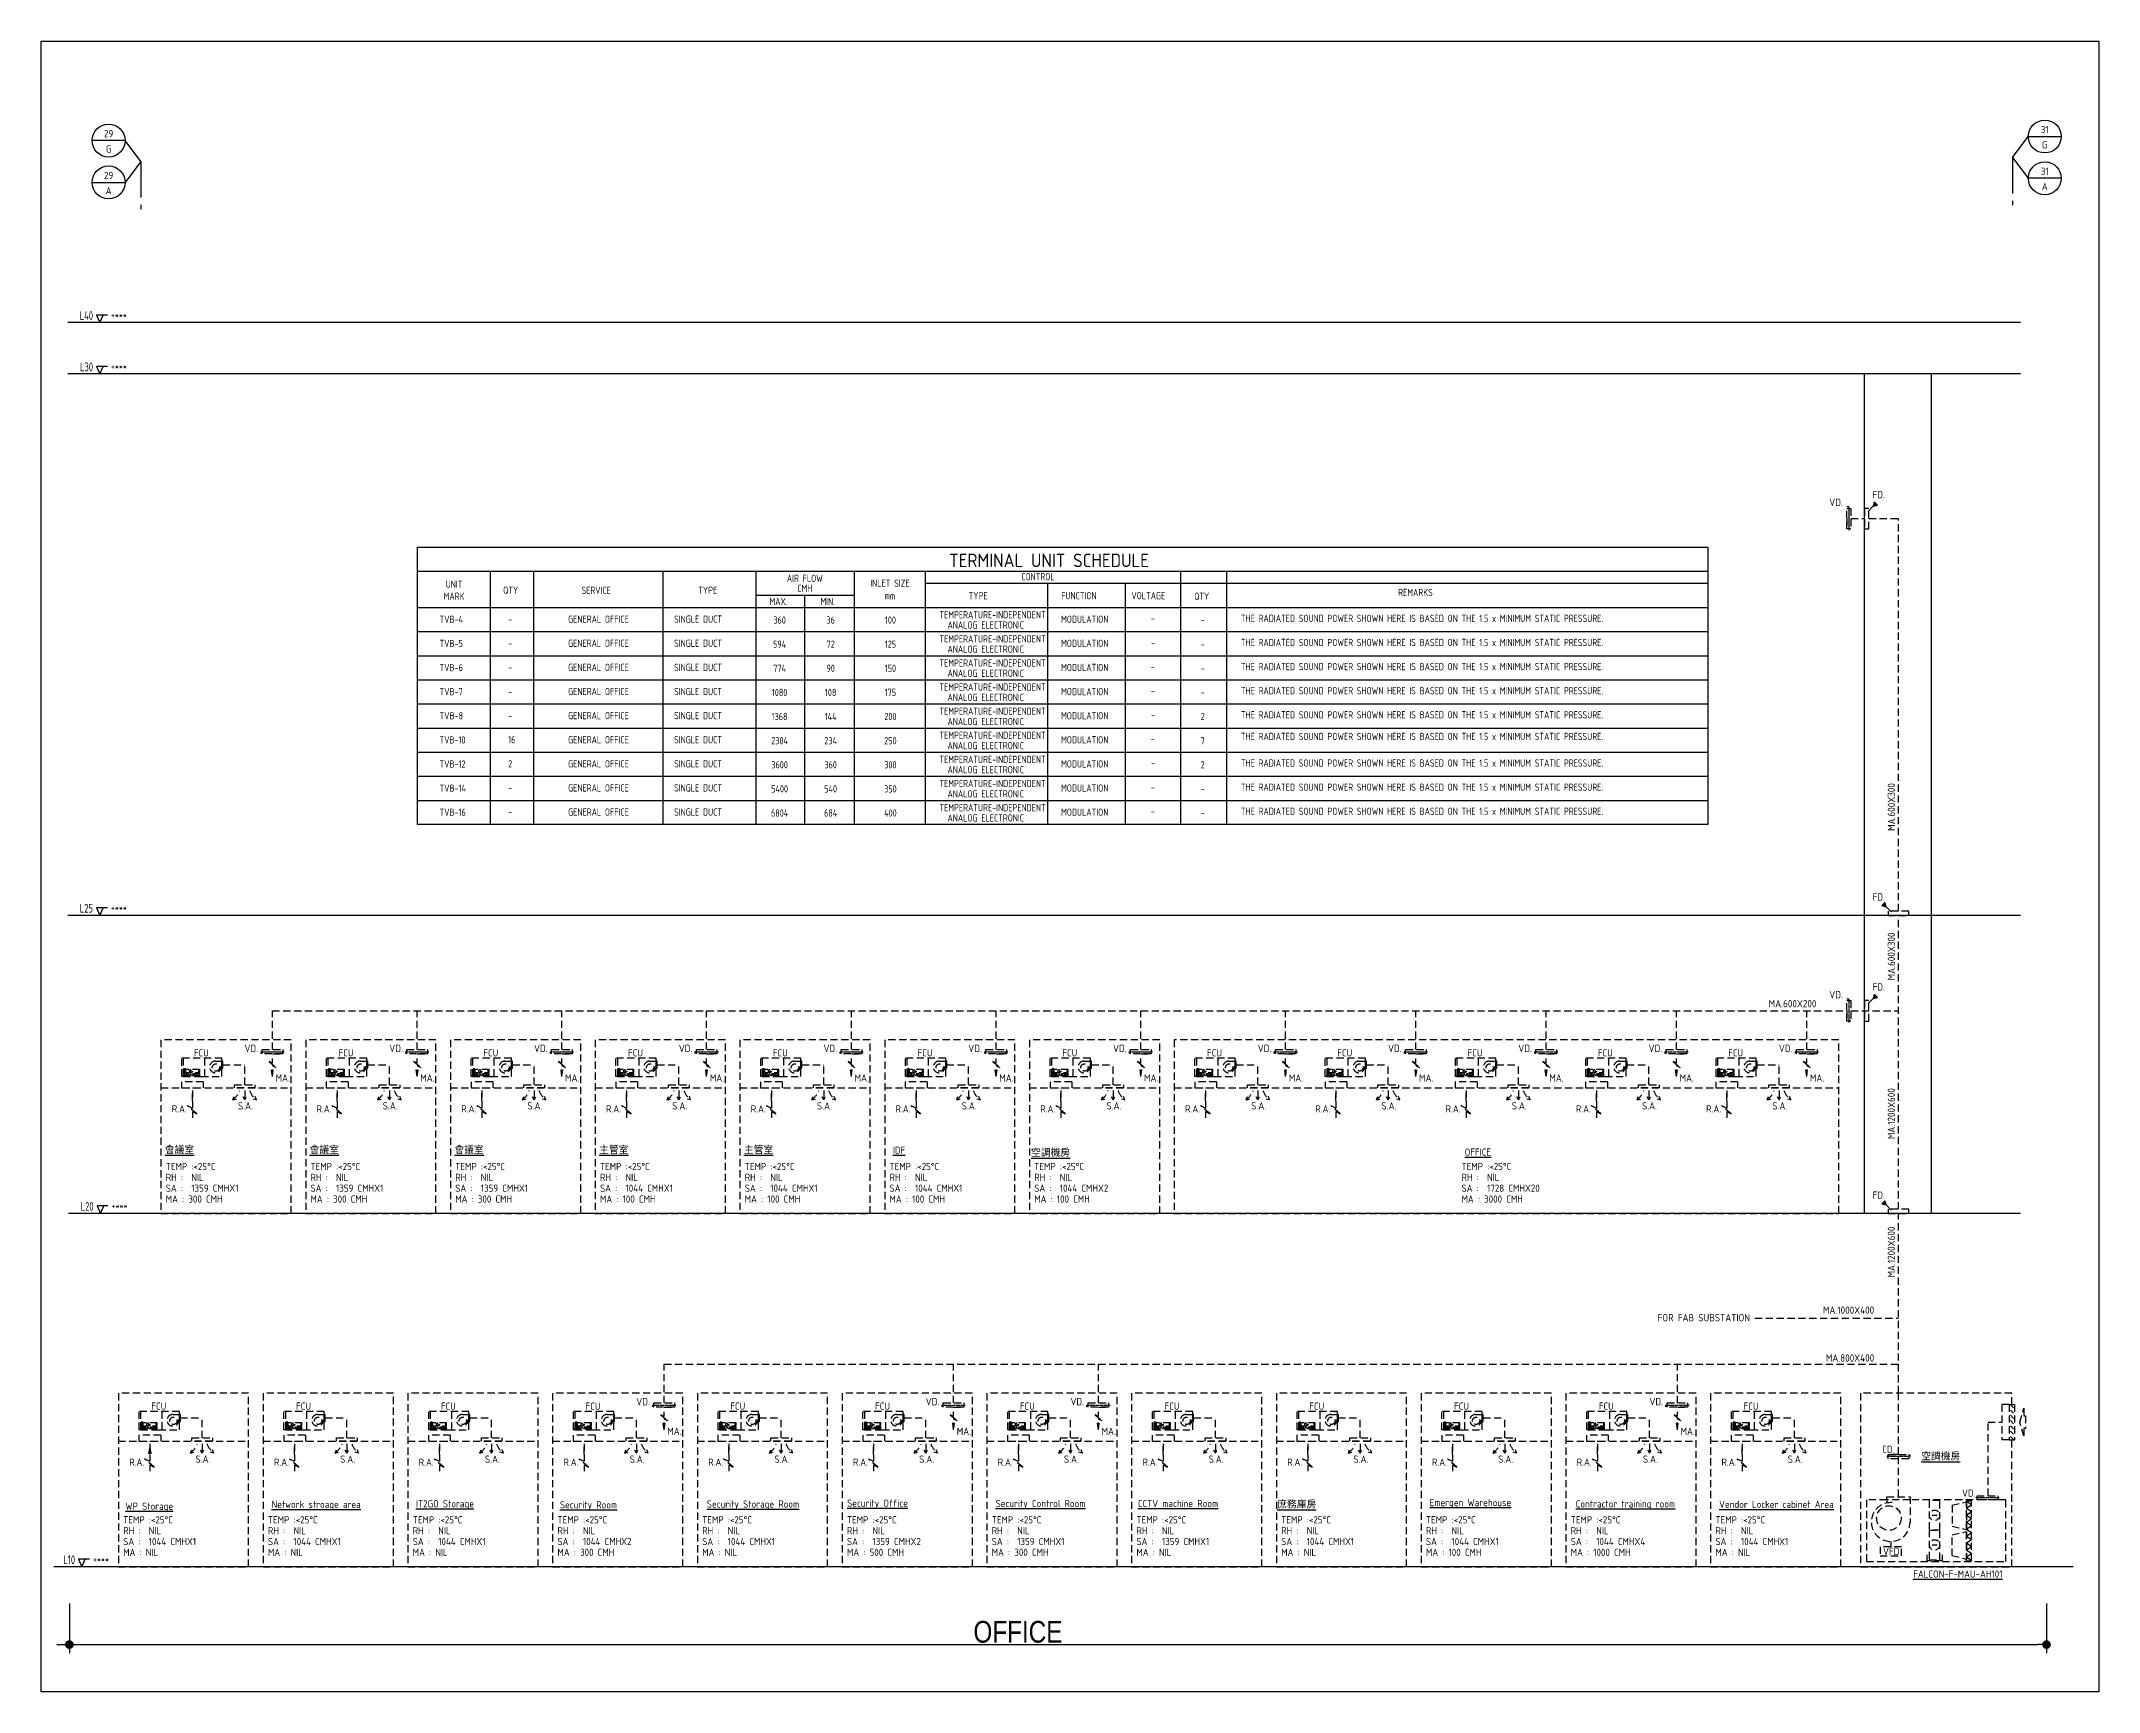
# Model space of a CAD drawing. Extents: x 41366 to 42076, y 84937 to 85507.
import ezdxf
from ezdxf.enums import TextEntityAlignment as Align

# ---------------------------------------------------------------- set-up
doc = ezdxf.new("R2010")
doc.units = 0
doc.header["$LTSCALE"] = 10
doc.linetypes.add('CENTER', pattern=[1.9, 1.25, -0.25, 0.15, -0.25])
doc.linetypes.add('HIDDEN', pattern=[0.375, 0.25, -0.125])
for name, color, linetype in [('2', 3, 'Continuous'), ('7-F-LIN', 3, 'Continuous'), ('7-F-TX', 2, 'Continuous'), ('A-DETL-01', 1, 'Continuous'), ('DETL-TXT', 4, 'Continuous'), ('G-ANNO-TEXT', 3, 'Continuous'), ('M-DETL-03', 3, 'Continuous'), ('M-DETL-115', 7, 'Continuous'), ('M-DETL-22', 22, 'Continuous'), ('M-DETL-60', 3, 'Continuous'), ('M-DETL-IF', 2, 'Continuous'), ('M-DETL-OF', 5, 'Continuous'), ('M-DUCT', 6, 'Continuous'), ('M-DUCT-DAPR', 3, 'Continuous'), ('M-EQPM-FFU', 3, 'Continuous'), ('M-EXHS-DAPR', 2, 'Continuous'), ('M-EXHS-EQPM', 3, 'Continuous'), ('M-EXHS-TEXT', 4, 'Continuous'), ('M-HVAC-EQPM', 3, 'Continuous'), ('M-HVAC-EQPM-TEXT', 5, 'Continuous'), ('M-HVAC-TEXT', 2, 'Continuous'), ('SL', 1, 'Continuous')]:
    doc.layers.add(name, color=color, linetype=linetype)
doc.styles.add('AA-TXT', font='isocp.shx', dxfattribs={"width": 0.8, "bigfont": 'chineset.shx'})
doc.styles.add('STDTEXT', font='isocp.shx', dxfattribs={"bigfont": 'chineset.shx'})

msp = doc.modelspace()

# ---------------------------------------------------------------- texts
at = {"color": 4, "insert": (41702.97, 84957.39), "char_height": 7.5, "attachment_point": 5, "style": 'AA-TXT'}
msp.add_mtext('\\A1;{\\fArial|b0|i0|c0|p34;OFFICE}', dxfattribs=at)
at = {"layer": '7-F-TX', "style": 'STDTEXT'}
for s, p in [('29', (41388.88, 85475.19)), ('31', (42057.67, 85476.59)), ('G', (42057.67, 85471.29)), ('G', (41388.88, 85469.89)), ('29', (41388.88, 85460.75)), ('31', (42057.67, 85462.15)), ('A', (42057.67, 85456.85)), ('A', (41388.88, 85455.45))]:
    msp.add_text(s, height=2.5, dxfattribs=at).set_placement(p, align=Align.MIDDLE)
at = {"layer": 'DETL-TXT', "color": 252, "linetype": 'HIDDEN', "style": 'AA-TXT'}
for p in [(42002.42, 85350.44), (42002.42, 85211.39), (42002.42, 85180.31), (42002.42, 85108.35)]:
    msp.add_text('FD.', height=2.5, dxfattribs=at).set_placement(p, align=Align.MIDDLE_RIGHT)
at = {"layer": 'M-DETL-03', "style": 'STDTEXT', "width": 0.8}
for s, p in [('AIR FLOW', (41629.35, 85321.49)), ('MARK', (41508.19, 85315.31)), ('UNIT', (41508.19, 85319.47)), ('SERVICE', (41557.3, 85317.36)), ('CMH', (41629.35, 85318.05)), ('INLET SIZE', (41658.75, 85319.83)), ('mm', (41658.75, 85315.43)), ('GENERAL OFFICE', (41558.09, 85307.4)), ('360', (41620.65, 85307.08)), ('36', (41638.28, 85307.08)), ('100', (41658.93, 85307.08)), ('TEMPERATURE-INDEPENDENT', (41694.2, 85308.92)), ('TEMPERATURE-INDEPENDENT', (41694.2, 85300.59)), ('ANALOG ELECTRONIC', (41691.86, 85305.37)), ('-', (41749.61, 85307.67)), ('-', (41766.8, 85307.08)), ('GENERAL OFFICE', (41558.09, 85299.07)), ('594', (41620.65, 85298.74)), ('72', (41638.28, 85298.74)), ('125', (41658.93, 85298.74)), ('ANALOG ELECTRONIC', (41691.86, 85297.03)), ('-', (41749.61, 85299.34)), ('-', (41766.8, 85298.74)), ('GENERAL OFFICE', (41558.09, 85290.73)), ('774', (41620.65, 85290.41)), ('90', (41638.28, 85290.41)), ('150', (41658.93, 85290.41)), ('TEMPERATURE-INDEPENDENT', (41694.2, 85292.26)), ('ANALOG ELECTRONIC', (41691.86, 85288.7)), ('-', (41749.61, 85291)), ('-', (41766.8, 85290.41)), ('GENERAL OFFICE', (41558.09, 85282.4)), ('1080', (41620.65, 85282.08)), ('108', (41638.28, 85282.08)), ('175', (41658.93, 85282.08)), ('TEMPERATURE-INDEPENDENT', (41694.2, 85283.92)), ('ANALOG ELECTRONIC', (41691.86, 85280.37)), ('-', (41749.61, 85282.67)), ('-', (41766.8, 85282.08)), ('GENERAL OFFICE', (41558.09, 85274.07)), ('1368', (41620.65, 85273.74)), ('144', (41638.28, 85273.74)), ('200', (41658.93, 85273.74)), ('TEMPERATURE-INDEPENDENT', (41694.2, 85275.59)), ('ANALOG ELECTRONIC', (41691.86, 85272.03)), ('-', (41749.61, 85274.34)), ('2', (41766.8, 85273.74)), ('GENERAL OFFICE', (41558.09, 85265.73)), ('2304', (41620.65, 85265.41)), ('234', (41638.28, 85265.41)), ('250', (41658.93, 85265.41)), ('TEMPERATURE-INDEPENDENT', (41694.2, 85267.26)), ('-', (41749.61, 85266)), ('7', (41766.8, 85265.41)), ('GENERAL OFFICE', (41558.09, 85257.4)), ('3600', (41620.65, 85257.08)), ('360', (41638.28, 85257.08)), ('300', (41658.93, 85257.08)), ('TEMPERATURE-INDEPENDENT', (41694.2, 85258.92)), ('ANALOG ELECTRONIC', (41691.86, 85263.7)), ('2', (41766.8, 85257.08)), ('TEMPERATURE-INDEPENDENT', (41694.2, 85250.59)), ('ANALOG ELECTRONIC', (41691.86, 85255.37)), ('-', (41749.61, 85257.67)), ('GENERAL OFFICE', (41558.09, 85249.07)), ('5400', (41620.65, 85248.74)), ('540', (41638.28, 85248.74)), ('350', (41658.93, 85248.74)), ('ANALOG ELECTRONIC', (41691.86, 85247.03)), ('-', (41749.61, 85249.34)), ('-', (41766.8, 85248.74)), ('GENERAL OFFICE', (41558.09, 85240.73)), ('6804', (41620.65, 85240.41)), ('684', (41638.28, 85240.41)), ('400', (41658.93, 85240.41)), ('TEMPERATURE-INDEPENDENT', (41694.2, 85242.26)), ('ANALOG ELECTRONIC', (41691.86, 85238.7)), ('-', (41749.61, 85241)), ('-', (41766.8, 85240.41))]:
    msp.add_text(s, height=2.5, dxfattribs=at).set_placement(p, align=Align.MIDDLE)
for s, p in [('CONTROL', (41704.14, 85320.83)), ('QTY', (41525.16, 85316.16)), ('TYPE', (41592.54, 85316.16)), ('TYPE', (41685.94, 85314.26)), ('FUNCTION', (41717.92, 85314.26)), ('VOLTAGE', (41742.18, 85314.26)), ('QTY', (41763.86, 85314.06)), ('TVB-4', (41503.19, 85306.08)), ('SINGLE DUCT', (41584.2, 85306.15)), ('MAX.', (41617.14, 85312.25)), ('MIN.', (41634.74, 85312.25)), ('MODULATION', (41717.88, 85306.11)), ('-', (41526.88, 85306.15)), ('TVB-5', (41503.19, 85297.74)), ('-', (41526.88, 85297.82)), ('SINGLE DUCT', (41584.2, 85297.82)), ('MODULATION', (41717.88, 85297.78)), ('TVB-6', (41503.19, 85289.41)), ('-', (41526.88, 85289.48)), ('SINGLE DUCT', (41584.2, 85289.48)), ('MODULATION', (41717.88, 85289.45)), ('TVB-7', (41503.19, 85281.08)), ('-', (41526.88, 85281.15)), ('SINGLE DUCT', (41584.2, 85281.15)), ('MODULATION', (41717.88, 85281.11)), ('TVB-8', (41503.19, 85272.74)), ('-', (41526.88, 85272.82)), ('SINGLE DUCT', (41584.2, 85272.82)), ('MODULATION', (41717.88, 85272.78)), ('TVB-10', (41503.19, 85264.41)), ('16', (41526.88, 85264.48)), ('SINGLE DUCT', (41584.2, 85264.48)), ('MODULATION', (41717.88, 85264.45)), ('TVB-12', (41503.19, 85256.08)), ('2', (41526.88, 85256.15)), ('SINGLE DUCT', (41584.2, 85256.15)), ('MODULATION', (41717.88, 85256.11)), ('TVB-14', (41503.19, 85247.74)), ('-', (41526.88, 85247.82)), ('SINGLE DUCT', (41584.2, 85247.82)), ('MODULATION', (41717.88, 85247.78)), ('TVB-16', (41503.19, 85239.41)), ('-', (41526.88, 85239.48)), ('SINGLE DUCT', (41584.2, 85239.48)), ('MODULATION', (41717.88, 85239.45))]:
    msp.add_text(s, height=2.5, dxfattribs=at).set_placement(p)
msp.add_text('REMARKS', height=2.5, dxfattribs=at).set_placement((41840.29, 85314.62), align=Align.BOTTOM_CENTER)
for p in [(41779.97, 85307.67), (41779.97, 85299.34), (41779.97, 85291), (41779.97, 85282.67), (41779.97, 85274.34), (41779.97, 85266.86), (41779.97, 85257.67), (41779.97, 85249.34), (41779.97, 85241)]:
    msp.add_text('THE RADIATED SOUND POWER SHOWN HERE IS BASED ON THE 1.5 x MINIMUM STATIC PRESSURE.', height=2.5, dxfattribs=at).set_placement(p, align=Align.MIDDLE_LEFT)
at = {"layer": 'M-DETL-115', "style": 'STDTEXT'}
msp.add_text('TERMINAL UNIT SCHEDULE', height=4.6667, dxfattribs=at).set_placement((41713.72, 85325.36), align=Align.CENTER)
at = {"layer": 'M-EXHS-TEXT', "color": 252, "linetype": 'HIDDEN'}
for s, height, style, p in [('VD.', 2.54, 'AA-TXT', (41983.23, 85347.75)), ('VD.', 2.54, 'AA-TXT', (41983.23, 85177.62)), ('FCU', 2.5, 'STDTEXT', (41418.31, 85157.52)), ('VD.', 2.54, 'AA-TXT', (41435.82, 85159.06)), ('FCU', 2.5, 'STDTEXT', (41468.31, 85157.52)), ('VD.', 2.54, 'AA-TXT', (41485.82, 85159.06)), ('FCU', 2.5, 'STDTEXT', (41518.31, 85157.52)), ('VD.', 2.54, 'AA-TXT', (41535.82, 85159.06)), ('FCU', 2.5, 'STDTEXT', (41568.31, 85157.52)), ('VD.', 2.54, 'AA-TXT', (41585.82, 85159.06)), ('FCU', 2.5, 'STDTEXT', (41618.31, 85157.52)), ('VD.', 2.54, 'AA-TXT', (41635.82, 85159.06)), ('FCU', 2.5, 'STDTEXT', (41668.31, 85157.52)), ('VD.', 2.54, 'AA-TXT', (41685.82, 85159.06)), ('FCU', 2.5, 'STDTEXT', (41718.31, 85157.52)), ('VD.', 2.54, 'AA-TXT', (41735.82, 85159.06)), ('FCU', 2.5, 'STDTEXT', (41768.31, 85157.52)), ('VD.', 2.54, 'AA-TXT', (41785.82, 85159.06)), ('FCU', 2.5, 'STDTEXT', (41813.31, 85157.52)), ('VD.', 2.54, 'AA-TXT', (41830.82, 85159.06)), ('FCU', 2.5, 'STDTEXT', (41858.31, 85157.52)), ('VD.', 2.54, 'AA-TXT', (41875.82, 85159.06)), ('FCU', 2.5, 'STDTEXT', (41903.31, 85157.52)), ('VD.', 2.54, 'AA-TXT', (41920.82, 85159.06)), ('FCU', 2.5, 'STDTEXT', (41948.31, 85157.52)), ('VD.', 2.54, 'AA-TXT', (41965.82, 85159.06)), ('MA.', 2.54, 'AA-TXT', (41446.54, 85148.82)), ('MA.', 2.54, 'AA-TXT', (41496.54, 85148.82)), ('MA.', 2.54, 'AA-TXT', (41546.54, 85148.82)), ('MA.', 2.54, 'AA-TXT', (41596.54, 85148.82)), ('MA.', 2.54, 'AA-TXT', (41646.54, 85148.82)), ('MA.', 2.54, 'AA-TXT', (41696.54, 85148.82)), ('MA.', 2.54, 'AA-TXT', (41746.54, 85148.82)), ('MA.', 2.54, 'AA-TXT', (41796.54, 85148.82)), ('MA.', 2.54, 'AA-TXT', (41841.54, 85148.82)), ('MA.', 2.54, 'AA-TXT', (41886.54, 85148.82)), ('MA.', 2.54, 'AA-TXT', (41931.54, 85148.82)), ('MA.', 2.54, 'AA-TXT', (41976.54, 85148.82)), ('S.A.', 2.54, 'AA-TXT', (41433.54, 85139.2)), ('S.A.', 2.54, 'AA-TXT', (41483.54, 85139.2)), ('S.A.', 2.54, 'AA-TXT', (41533.54, 85139.2)), ('S.A.', 2.54, 'AA-TXT', (41583.54, 85139.2)), ('S.A.', 2.54, 'AA-TXT', (41633.54, 85139.2)), ('S.A.', 2.54, 'AA-TXT', (41683.54, 85139.2)), ('S.A.', 2.54, 'AA-TXT', (41733.54, 85139.2)), ('S.A.', 2.54, 'AA-TXT', (41783.54, 85139.2)), ('S.A.', 2.54, 'AA-TXT', (41828.54, 85139.2)), ('S.A.', 2.54, 'AA-TXT', (41873.54, 85139.2)), ('S.A.', 2.54, 'AA-TXT', (41918.54, 85139.2)), ('S.A.', 2.54, 'AA-TXT', (41963.54, 85139.2)), ('TEMP :<25%%DC', 2.5, 'STDTEXT', (41408.61, 85118.24)), ('TEMP :<25%%DC', 2.5, 'STDTEXT', (41458.61, 85118.24)), ('TEMP :<25%%DC', 2.5, 'STDTEXT', (41508.61, 85118.24)), ('TEMP :<25%%DC', 2.5, 'STDTEXT', (41558.61, 85118.24)), ('TEMP :<25%%DC', 2.5, 'STDTEXT', (41608.61, 85118.24)), ('TEMP :<25%%DC', 2.5, 'STDTEXT', (41658.61, 85118.24)), ('TEMP :<25%%DC', 2.5, 'STDTEXT', (41708.61, 85118.24)), ('TEMP :<25%%DC', 2.5, 'STDTEXT', (41856.21, 85118.24)), ('SA :  1359 CMHX1', 2.5, 'STDTEXT', (41408.61, 85110.74)), ('RH :  NIL', 2.5, 'STDTEXT', (41408.61, 85114.49)), ('SA :  1359 CMHX1', 2.5, 'STDTEXT', (41458.61, 85110.74)), ('RH :  NIL', 2.5, 'STDTEXT', (41458.61, 85114.49)), ('SA :  1359 CMHX1', 2.5, 'STDTEXT', (41508.61, 85110.74)), ('RH :  NIL', 2.5, 'STDTEXT', (41508.61, 85114.49)), ('SA :  1044 CMHX1', 2.5, 'STDTEXT', (41558.61, 85110.74)), ('RH :  NIL', 2.5, 'STDTEXT', (41558.61, 85114.49)), ('SA :  1044 CMHX1', 2.5, 'STDTEXT', (41608.61, 85110.74)), ('RH :  NIL', 2.5, 'STDTEXT', (41608.61, 85114.49)), ('SA :  1044 CMHX1', 2.5, 'STDTEXT', (41658.61, 85110.74)), ('RH :  NIL', 2.5, 'STDTEXT', (41658.61, 85114.49)), ('SA :  1044 CMHX2', 2.5, 'STDTEXT', (41708.61, 85110.74)), ('RH :  NIL', 2.5, 'STDTEXT', (41708.61, 85114.49)), ('SA :  1728 CMHX20', 2.5, 'STDTEXT', (41856.21, 85110.74)), ('RH :  NIL', 2.5, 'STDTEXT', (41856.21, 85114.49)), ('MA : 300 CMH', 2.5, 'STDTEXT', (41408.61, 85106.99)), ('MA : 300 CMH', 2.5, 'STDTEXT', (41458.61, 85106.99)), ('MA : 300 CMH', 2.5, 'STDTEXT', (41508.61, 85106.99)), ('MA : 100 CMH', 2.5, 'STDTEXT', (41558.61, 85106.99)), ('MA : 100 CMH', 2.5, 'STDTEXT', (41608.61, 85106.99)), ('MA : 100 CMH', 2.5, 'STDTEXT', (41658.61, 85106.99)), ('MA : 100 CMH', 2.5, 'STDTEXT', (41708.61, 85106.99)), ('MA : 3000 CMH', 2.5, 'STDTEXT', (41856.21, 85106.99)), ('VD.', 2.54, 'AA-TXT', (41571.13, 85036.97)), ('VD.', 2.54, 'AA-TXT', (41671.13, 85036.97)), ('VD.', 2.54, 'AA-TXT', (41721.13, 85036.97)), ('VD.', 2.54, 'AA-TXT', (41921.13, 85036.97)), ('FCU', 2.5, 'STDTEXT', (41403.62, 85035.43)), ('FCU', 2.5, 'STDTEXT', (41453.62, 85035.43)), ('FCU', 2.5, 'STDTEXT', (41503.62, 85035.43)), ('FCU', 2.5, 'STDTEXT', (41553.62, 85035.43)), ('FCU', 2.5, 'STDTEXT', (41603.62, 85035.43)), ('FCU', 2.5, 'STDTEXT', (41653.62, 85035.43)), ('FCU', 2.5, 'STDTEXT', (41703.62, 85035.43)), ('FCU', 2.5, 'STDTEXT', (41753.62, 85035.43)), ('FCU', 2.5, 'STDTEXT', (41803.62, 85035.43)), ('FCU', 2.5, 'STDTEXT', (41853.62, 85035.43)), ('FCU', 2.5, 'STDTEXT', (41903.62, 85035.43)), ('FCU', 2.5, 'STDTEXT', (41953.62, 85035.43)), ('MA.', 2.54, 'AA-TXT', (41581.85, 85026.73)), ('MA.', 2.54, 'AA-TXT', (41681.85, 85026.73)), ('MA.', 2.54, 'AA-TXT', (41731.85, 85026.73)), ('MA.', 2.54, 'AA-TXT', (41931.85, 85026.73)), ('S.A.', 2.54, 'AA-TXT', (41418.85, 85017.11)), ('S.A.', 2.54, 'AA-TXT', (41468.85, 85017.11)), ('S.A.', 2.54, 'AA-TXT', (41518.85, 85017.11)), ('S.A.', 2.54, 'AA-TXT', (41568.85, 85017.11)), ('S.A.', 2.54, 'AA-TXT', (41618.85, 85017.11)), ('S.A.', 2.54, 'AA-TXT', (41668.85, 85017.11)), ('S.A.', 2.54, 'AA-TXT', (41718.85, 85017.11)), ('S.A.', 2.54, 'AA-TXT', (41768.85, 85017.11)), ('S.A.', 2.54, 'AA-TXT', (41818.85, 85017.11)), ('S.A.', 2.54, 'AA-TXT', (41868.85, 85017.11)), ('S.A.', 2.54, 'AA-TXT', (41918.85, 85017.11)), ('S.A.', 2.54, 'AA-TXT', (41968.85, 85017.11)), ('TEMP :<25%%DC', 2.5, 'STDTEXT', (41393.91, 84996.15)), ('TEMP :<25%%DC', 2.5, 'STDTEXT', (41443.91, 84996.15)), ('TEMP :<25%%DC', 2.5, 'STDTEXT', (41493.91, 84996.15)), ('TEMP :<25%%DC', 2.5, 'STDTEXT', (41543.91, 84996.15)), ('TEMP :<25%%DC', 2.5, 'STDTEXT', (41593.91, 84996.15)), ('TEMP :<25%%DC', 2.5, 'STDTEXT', (41643.91, 84996.15)), ('TEMP :<25%%DC', 2.5, 'STDTEXT', (41693.91, 84996.15)), ('TEMP :<25%%DC', 2.5, 'STDTEXT', (41743.91, 84996.15)), ('TEMP :<25%%DC', 2.5, 'STDTEXT', (41793.91, 84996.15)), ('TEMP :<25%%DC', 2.5, 'STDTEXT', (41843.91, 84996.15)), ('TEMP :<25%%DC', 2.5, 'STDTEXT', (41893.91, 84996.15)), ('TEMP :<25%%DC', 2.5, 'STDTEXT', (41943.91, 84996.15)), ('SA :  1044 CMHX1', 2.5, 'STDTEXT', (41393.91, 84988.65)), ('RH :  NIL', 2.5, 'STDTEXT', (41393.91, 84992.4)), ('SA :  1044 CMHX1', 2.5, 'STDTEXT', (41443.91, 84988.65)), ('RH :  NIL', 2.5, 'STDTEXT', (41443.91, 84992.4)), ('SA :  1044 CMHX1', 2.5, 'STDTEXT', (41493.91, 84988.65)), ('RH :  NIL', 2.5, 'STDTEXT', (41493.91, 84992.4)), ('SA :  1044 CMHX2', 2.5, 'STDTEXT', (41543.91, 84988.65)), ('RH :  NIL', 2.5, 'STDTEXT', (41543.91, 84992.4)), ('SA :  1044 CMHX1', 2.5, 'STDTEXT', (41593.91, 84988.65)), ('RH :  NIL', 2.5, 'STDTEXT', (41593.91, 84992.4)), ('SA :  1359 CMHX2', 2.5, 'STDTEXT', (41643.91, 84988.65)), ('RH :  NIL', 2.5, 'STDTEXT', (41643.91, 84992.4)), ('SA :  1359 CMHX1', 2.5, 'STDTEXT', (41693.91, 84988.65)), ('RH :  NIL', 2.5, 'STDTEXT', (41693.91, 84992.4)), ('SA :  1359 CMHX1', 2.5, 'STDTEXT', (41743.91, 84988.65)), ('RH :  NIL', 2.5, 'STDTEXT', (41743.91, 84992.4)), ('SA :  1044 CMHX1', 2.5, 'STDTEXT', (41793.91, 84988.65)), ('RH :  NIL', 2.5, 'STDTEXT', (41793.91, 84992.4)), ('SA :  1044 CMHX1', 2.5, 'STDTEXT', (41843.91, 84988.65)), ('RH :  NIL', 2.5, 'STDTEXT', (41843.91, 84992.4)), ('SA :  1044 CMHX4', 2.5, 'STDTEXT', (41893.91, 84988.65)), ('RH :  NIL', 2.5, 'STDTEXT', (41893.91, 84992.4)), ('SA :  1044 CMHX1', 2.5, 'STDTEXT', (41943.91, 84988.65)), ('RH :  NIL', 2.5, 'STDTEXT', (41943.91, 84992.4)), ('MA : NIL', 2.5, 'STDTEXT', (41393.91, 84984.9)), ('MA : NIL', 2.5, 'STDTEXT', (41443.91, 84984.9)), ('MA : NIL', 2.5, 'STDTEXT', (41493.91, 84984.9)), ('MA : 300 CMH', 2.5, 'STDTEXT', (41543.91, 84984.9)), ('MA : NIL', 2.5, 'STDTEXT', (41593.91, 84984.9)), ('MA : 500 CMH', 2.5, 'STDTEXT', (41643.91, 84984.9)), ('MA : 300 CMH', 2.5, 'STDTEXT', (41693.91, 84984.9)), ('MA : NIL', 2.5, 'STDTEXT', (41743.91, 84984.9)), ('MA : NIL', 2.5, 'STDTEXT', (41793.91, 84984.9)), ('MA : 100 CMH', 2.5, 'STDTEXT', (41843.91, 84984.9)), ('MA : 1000 CMH', 2.5, 'STDTEXT', (41893.91, 84984.9)), ('MA : NIL', 2.5, 'STDTEXT', (41943.91, 84984.9))]:
    msp.add_text(s, height=height, dxfattribs=dict(at, style=style)).set_placement(p, align=Align.MIDDLE_LEFT)
at = {"layer": 'M-EXHS-TEXT', "color": 252, "linetype": 'HIDDEN', "style": 'AA-TXT'}
for s, p in [('MA.600X300', (42004.69, 85250.74)), ('MA.600X300', (42004.69, 85199.11)), ('MA.1200X600', (42004.69, 85145.31)), ('MA.1200X600', (42004.69, 85097.5))]:
    msp.add_text(s, height=2.54, rotation=90, dxfattribs=at).set_placement(p, align=Align.MIDDLE_RIGHT)
for s, height, p in [('MA.600X200', 2.54, (41978.79, 85174.52)), ('FOR FAB SUBSTATION', 2.54, (41955.82, 85065.99)), ('MA.1000X400', 2.54, (41998.75, 85068.6)), ('MA.800X400', 2.54, (41998.75, 85052.06)), ('CD.', 2.5, (42005.7, 85020.52))]:
    msp.add_text(s, height=height, dxfattribs=at).set_placement(p, align=Align.MIDDLE_RIGHT)
at = {"layer": 'M-EXHS-TEXT', "color": 252, "linetype": 'HIDDEN', "style": 'STDTEXT'}
for p in [(41413.29, 85138.16), (41463.29, 85138.16), (41513.29, 85138.16), (41563.29, 85138.16), (41613.29, 85138.16), (41663.29, 85138.16), (41713.29, 85138.16), (41763.29, 85138.16), (41808.29, 85138.16), (41853.29, 85138.16), (41898.29, 85138.16), (41943.29, 85138.16), (41398.59, 85016.07), (41448.59, 85016.07), (41498.59, 85016.07), (41548.59, 85016.07), (41598.59, 85016.07), (41648.59, 85016.07), (41698.59, 85016.07), (41748.59, 85016.07), (41798.59, 85016.07), (41848.59, 85016.07), (41898.59, 85016.07), (41948.59, 85016.07)]:
    msp.add_text('R.A.', height=2.5, dxfattribs=at).set_placement(p, align=Align.MIDDLE_CENTER)
for s, p in [('%%U會議室', (41413.36, 85125.12)), ('%%U會議室', (41463.36, 85125.12)), ('%%U會議室', (41513.36, 85125.12)), ('%%U主管室', (41563.36, 85125.12)), ('%%U主管室', (41613.36, 85125.12)), ('%%UIDF', (41661.9, 85125.12)), ('%%UNetwork stroage area', (41460.57, 85002.75)), ('%%UIT2GO Storage', (41505.06, 85002.94)), ('%%USecurity Room', (41554.64, 85002.57)), ('%%USecurity Storage Room', (41611.45, 85002.84)), ('%%USecurity Office', (41654.46, 85003.15)), ('%%USecurity Control Room', (41710.77, 85003.04)), ('%%UCCTV machine Room', (41758.25, 85003.04)), ('%%U庶務庫房', (41799.27, 85002.6)), ('%%UEmergen Warehouse', (41859.28, 85003.35)), ('%%UContractor training room', (41912.8, 85002.89)), ('%%UVendor Locker cabinet Area', (41964.98, 85002.75)), ('%%UWP Storage', (41402.91, 85002.09))]:
    msp.add_text(s, height=2.5, dxfattribs=at).set_placement(p, align=Align.TOP_CENTER)
at = {"layer": 'M-EXHS-TEXT', "color": 252, "linetype": 'HIDDEN'}
for s, style, p in [('%%U空調機房', 'AA-TXT', (41714.25, 85123.21)), ('%%UOFFICE', 'AA-TXT', (41861.86, 85123.21)), ('%%U空調機房', 'AA-TXT', (42021.75, 85018.29)), ('VD.', 'STDTEXT', (42031.41, 85005.35))]:
    msp.add_text(s, height=2.5, dxfattribs=dict(at, style=style)).set_placement(p, align=Align.MIDDLE)
at = {"layer": 'M-HVAC-EQPM', "color": 252, "linetype": 'HIDDEN', "style": 'AA-TXT'}
msp.add_text('VFD', height=2.54, dxfattribs=at).set_placement((42004.63, 84985.22), align=Align.MIDDLE)
at = {"layer": 'M-HVAC-EQPM-TEXT', "color": 252, "linetype": 'HIDDEN', "style": 'AA-TXT'}
msp.add_text('%%UFALCON-F-MAU-AH101', height=2.5, dxfattribs=at).set_placement((42027.64, 84977.4), align=Align.MIDDLE)

# ---------------------------------------------------------------- blocks, each defined once
blk = doc.blocks.new('RISER-TXT')
at = {"layer": 'G-ANNO-TEXT'}
for p, q in [((-1.15, 2.64), (0, 0)), ((2.6, 2.64), (-1.15, 2.64)), ((0, 0), (1.15, 2.64))]:
    blk.add_line(p, q, dxfattribs=at)
at = {"layer": 'G-ANNO-TEXT', "style": 'AA-TXT', "width": 0.8}
blk.add_attdef('LEVEL', text='', height=3, dxfattribs=at).set_placement((-2.33, 0.96), align=Align.RIGHT)
blk.add_attdef('HIGEHT', (3.82, 1.42), '', height=2.5, dxfattribs=at)
blk = doc.blocks.new('_Dot')
at = {"color": 0, "linetype": 'ByBlock', "lineweight": -2}
blk.add_line((-0.5, 0), (-1, 0), dxfattribs=at)
at = {"color": 0, "linetype": 'ByBlock', "const_width": 0.5}
blk.add_lwpolyline([(-0.25, 0, 1), (0.25, 0, 1)], format="xyb", close=True, dxfattribs=at)

# ---------------------------------------------------------------- hatches: boundary and pattern name
at = {"layer": 'M-DUCT-DAPR', "linetype": 'HIDDEN'}
for points in [[(41998.39, 85346.41), (41999.86, 85346.81), (41998.78, 85347.89)], [(42002.85, 85207.99), (42002.46, 85209.46), (42001.38, 85208.39)], [(41998.39, 85176.28), (41999.86, 85176.68), (41998.78, 85177.76)], [(42002.85, 85104.96), (42002.46, 85106.43), (42001.38, 85105.35)]]:
    msp.add_hatch(color=252, dxfattribs=at).paths.add_polyline_path(points)

# ---------------------------------------------------------------- linework, layer by layer
at = {"color": 252, "linetype": 'HIDDEN'}
for p, q in [((41435.87, 85144.46), (41435.87, 85141.28)), ((41485.87, 85144.46), (41485.87, 85141.28)), ((41535.87, 85144.46), (41535.87, 85141.28)), ((41585.87, 85144.46), (41585.87, 85141.28)), ((41635.87, 85144.46), (41635.87, 85141.28)), ((41685.87, 85144.46), (41685.87, 85141.28)), ((41735.87, 85144.46), (41735.87, 85141.28)), ((41785.87, 85144.46), (41785.87, 85141.28)), ((41830.87, 85144.46), (41830.87, 85141.28)), ((41875.87, 85144.46), (41875.87, 85141.28)), ((41920.87, 85144.46), (41920.87, 85141.28)), ((41965.87, 85144.46), (41965.87, 85141.28)), ((41431.83, 85141.28), (41432.25, 85142.39)), ((41431.83, 85141.28), (41432.99, 85141.56)), ((41435.87, 85141.28), (41435.31, 85142.34)), ((41435.87, 85141.28), (41436.42, 85142.34)), ((41439.91, 85141.28), (41438.75, 85141.56)), ((41439.91, 85141.28), (41439.48, 85142.39)), ((41481.83, 85141.28), (41482.25, 85142.39)), ((41481.83, 85141.28), (41482.99, 85141.56)), ((41485.87, 85141.28), (41485.31, 85142.34)), ((41485.87, 85141.28), (41486.42, 85142.34)), ((41489.91, 85141.28), (41488.75, 85141.56)), ((41489.91, 85141.28), (41489.48, 85142.39)), ((41531.83, 85141.28), (41532.25, 85142.39)), ((41531.83, 85141.28), (41532.99, 85141.56)), ((41535.87, 85141.28), (41535.31, 85142.34)), ((41535.87, 85141.28), (41536.42, 85142.34)), ((41539.91, 85141.28), (41538.75, 85141.56)), ((41539.91, 85141.28), (41539.48, 85142.39)), ((41581.83, 85141.28), (41582.25, 85142.39)), ((41581.83, 85141.28), (41582.99, 85141.56)), ((41585.87, 85141.28), (41585.31, 85142.34)), ((41585.87, 85141.28), (41586.42, 85142.34)), ((41589.91, 85141.28), (41588.75, 85141.56)), ((41589.91, 85141.28), (41589.48, 85142.39)), ((41631.83, 85141.28), (41632.25, 85142.39)), ((41631.83, 85141.28), (41632.99, 85141.56)), ((41635.87, 85141.28), (41635.31, 85142.34)), ((41635.87, 85141.28), (41636.42, 85142.34)), ((41639.91, 85141.28), (41638.75, 85141.56)), ((41639.91, 85141.28), (41639.48, 85142.39)), ((41681.83, 85141.28), (41682.25, 85142.39)), ((41681.83, 85141.28), (41682.99, 85141.56)), ((41685.87, 85141.28), (41685.31, 85142.34)), ((41685.87, 85141.28), (41686.42, 85142.34)), ((41689.91, 85141.28), (41688.75, 85141.56)), ((41689.91, 85141.28), (41689.48, 85142.39)), ((41731.83, 85141.28), (41732.25, 85142.39)), ((41731.83, 85141.28), (41732.99, 85141.56)), ((41735.87, 85141.28), (41735.31, 85142.34)), ((41735.87, 85141.28), (41736.42, 85142.34)), ((41739.91, 85141.28), (41738.75, 85141.56)), ((41739.91, 85141.28), (41739.48, 85142.39)), ((41781.83, 85141.28), (41782.25, 85142.39)), ((41781.83, 85141.28), (41782.99, 85141.56)), ((41785.87, 85141.28), (41785.31, 85142.34)), ((41785.87, 85141.28), (41786.42, 85142.34)), ((41789.91, 85141.28), (41788.75, 85141.56)), ((41789.91, 85141.28), (41789.48, 85142.39)), ((41826.83, 85141.28), (41827.25, 85142.39)), ((41826.83, 85141.28), (41827.99, 85141.56)), ((41830.87, 85141.28), (41830.31, 85142.34)), ((41830.87, 85141.28), (41831.42, 85142.34)), ((41834.91, 85141.28), (41833.75, 85141.56)), ((41834.91, 85141.28), (41834.48, 85142.39)), ((41871.83, 85141.28), (41872.25, 85142.39)), ((41871.83, 85141.28), (41872.99, 85141.56)), ((41875.87, 85141.28), (41875.31, 85142.34)), ((41875.87, 85141.28), (41876.42, 85142.34)), ((41879.91, 85141.28), (41878.75, 85141.56)), ((41879.91, 85141.28), (41879.48, 85142.39)), ((41916.83, 85141.28), (41917.25, 85142.39)), ((41916.83, 85141.28), (41917.99, 85141.56)), ((41920.87, 85141.28), (41920.31, 85142.34)), ((41920.87, 85141.28), (41921.42, 85142.34)), ((41924.91, 85141.28), (41923.75, 85141.56)), ((41924.91, 85141.28), (41924.48, 85142.39)), ((41961.83, 85141.28), (41962.25, 85142.39)), ((41961.83, 85141.28), (41962.99, 85141.56)), ((41965.87, 85141.28), (41965.31, 85142.34)), ((41965.87, 85141.28), (41966.42, 85142.34)), ((41969.91, 85141.28), (41968.75, 85141.56)), ((41969.91, 85141.28), (41969.48, 85142.39)), ((41417.13, 85019.2), (41417.56, 85020.31)), ((41417.13, 85019.2), (41418.29, 85019.47)), ((41421.18, 85019.2), (41420.62, 85020.25)), ((41421.18, 85022.38), (41421.18, 85019.2)), ((41421.18, 85019.2), (41421.73, 85020.25)), ((41425.22, 85019.2), (41424.06, 85019.47)), ((41425.22, 85019.2), (41424.79, 85020.31)), ((41467.13, 85019.2), (41467.56, 85020.31)), ((41467.13, 85019.2), (41468.29, 85019.47)), ((41471.18, 85019.2), (41470.62, 85020.25)), ((41471.18, 85022.38), (41471.18, 85019.2)), ((41471.18, 85019.2), (41471.73, 85020.25)), ((41475.22, 85019.2), (41474.06, 85019.47)), ((41475.22, 85019.2), (41474.79, 85020.31)), ((41517.13, 85019.2), (41517.56, 85020.31)), ((41517.13, 85019.2), (41518.29, 85019.47)), ((41521.18, 85019.2), (41520.62, 85020.25)), ((41521.18, 85022.38), (41521.18, 85019.2)), ((41521.18, 85019.2), (41521.73, 85020.25)), ((41525.22, 85019.2), (41524.06, 85019.47)), ((41525.22, 85019.2), (41524.79, 85020.31)), ((41567.13, 85019.2), (41567.56, 85020.31)), ((41567.13, 85019.2), (41568.29, 85019.47)), ((41571.18, 85019.2), (41570.62, 85020.25)), ((41571.18, 85022.38), (41571.18, 85019.2)), ((41571.18, 85019.2), (41571.73, 85020.25)), ((41575.22, 85019.2), (41574.06, 85019.47)), ((41575.22, 85019.2), (41574.79, 85020.31)), ((41617.13, 85019.2), (41617.56, 85020.31)), ((41617.13, 85019.2), (41618.29, 85019.47)), ((41621.18, 85019.2), (41620.62, 85020.25)), ((41621.18, 85022.38), (41621.18, 85019.2)), ((41621.18, 85019.2), (41621.73, 85020.25)), ((41625.22, 85019.2), (41624.06, 85019.47)), ((41625.22, 85019.2), (41624.79, 85020.31)), ((41667.13, 85019.2), (41667.56, 85020.31)), ((41667.13, 85019.2), (41668.29, 85019.47)), ((41671.18, 85019.2), (41670.62, 85020.25)), ((41671.18, 85022.38), (41671.18, 85019.2)), ((41671.18, 85019.2), (41671.73, 85020.25)), ((41675.22, 85019.2), (41674.06, 85019.47)), ((41675.22, 85019.2), (41674.79, 85020.31)), ((41717.13, 85019.2), (41717.56, 85020.31)), ((41717.13, 85019.2), (41718.29, 85019.47)), ((41721.18, 85019.2), (41720.62, 85020.25)), ((41721.18, 85022.38), (41721.18, 85019.2)), ((41721.18, 85019.2), (41721.73, 85020.25)), ((41725.22, 85019.2), (41724.06, 85019.47)), ((41725.22, 85019.2), (41724.79, 85020.31)), ((41767.13, 85019.2), (41767.56, 85020.31)), ((41767.13, 85019.2), (41768.29, 85019.47)), ((41771.18, 85019.2), (41770.62, 85020.25)), ((41771.18, 85022.38), (41771.18, 85019.2)), ((41771.18, 85019.2), (41771.73, 85020.25)), ((41775.22, 85019.2), (41774.06, 85019.47)), ((41775.22, 85019.2), (41774.79, 85020.31)), ((41817.13, 85019.2), (41817.56, 85020.31)), ((41817.13, 85019.2), (41818.29, 85019.47)), ((41821.18, 85019.2), (41820.62, 85020.25)), ((41821.18, 85022.38), (41821.18, 85019.2)), ((41821.18, 85019.2), (41821.73, 85020.25)), ((41825.22, 85019.2), (41824.06, 85019.47)), ((41825.22, 85019.2), (41824.79, 85020.31)), ((41867.13, 85019.2), (41867.56, 85020.31)), ((41867.13, 85019.2), (41868.29, 85019.47)), ((41871.18, 85019.2), (41870.62, 85020.25)), ((41871.18, 85022.38), (41871.18, 85019.2)), ((41871.18, 85019.2), (41871.73, 85020.25)), ((41875.22, 85019.2), (41874.06, 85019.47)), ((41875.22, 85019.2), (41874.79, 85020.31)), ((41917.13, 85019.2), (41917.56, 85020.31)), ((41917.13, 85019.2), (41918.29, 85019.47)), ((41921.18, 85019.2), (41920.62, 85020.25)), ((41921.18, 85022.38), (41921.18, 85019.2)), ((41921.18, 85019.2), (41921.73, 85020.25)), ((41925.22, 85019.2), (41924.06, 85019.47)), ((41925.22, 85019.2), (41924.79, 85020.31)), ((41967.13, 85019.2), (41967.56, 85020.31)), ((41967.13, 85019.2), (41968.29, 85019.47)), ((41971.18, 85019.2), (41970.62, 85020.25)), ((41971.18, 85022.38), (41971.18, 85019.2)), ((41971.18, 85019.2), (41971.73, 85020.25)), ((41975.22, 85019.2), (41974.06, 85019.47)), ((41975.22, 85019.2), (41974.79, 85020.31))]:
    msp.add_line(p, q, dxfattribs=at)
at = {"color": 2}
for p, q in [((41375.33, 84967.19), (41375.33, 84950.01)), ((42058.27, 84967.19), (42058.27, 84950.01)), ((41370.97, 84953.01), (42055.27, 84953.01))]:
    msp.add_line(p, q, dxfattribs=at)
at = {"color": 252, "linetype": 'HIDDEN'}
for centre, start, end in [((41427.15, 85147.21), 308.26715, 338.68378), ((41444.58, 85147.21), 201.31622, 231.73285), ((41477.15, 85147.21), 308.26715, 338.68378), ((41494.58, 85147.21), 201.31622, 231.73285), ((41527.15, 85147.21), 308.26715, 338.68378), ((41544.58, 85147.21), 201.31622, 231.73285), ((41577.15, 85147.21), 308.26715, 338.68378), ((41594.58, 85147.21), 201.31622, 231.73285), ((41627.15, 85147.21), 308.26715, 338.68378), ((41644.58, 85147.21), 201.31622, 231.73285), ((41677.15, 85147.21), 308.26715, 338.68378), ((41694.58, 85147.21), 201.31622, 231.73285), ((41727.15, 85147.21), 308.26715, 338.68378), ((41744.58, 85147.21), 201.31622, 231.73285), ((41777.15, 85147.21), 308.26715, 338.68378), ((41794.58, 85147.21), 201.31622, 231.73285), ((41822.15, 85147.21), 308.26715, 338.68378), ((41839.58, 85147.21), 201.31622, 231.73285), ((41867.15, 85147.21), 308.26715, 338.68378), ((41884.58, 85147.21), 201.31622, 231.73285), ((41912.15, 85147.21), 308.26715, 338.68378), ((41929.58, 85147.21), 201.31622, 231.73285), ((41957.15, 85147.21), 308.26715, 338.68378), ((41974.58, 85147.21), 201.31622, 231.73285), ((41412.46, 85025.12), 308.26715, 338.68378), ((41429.89, 85025.12), 201.31622, 231.73285), ((41462.46, 85025.12), 308.26715, 338.68378), ((41479.89, 85025.12), 201.31622, 231.73285), ((41512.46, 85025.12), 308.26715, 338.68378), ((41529.89, 85025.12), 201.31622, 231.73285), ((41562.46, 85025.12), 308.26715, 338.68378), ((41579.89, 85025.12), 201.31622, 231.73285), ((41612.46, 85025.12), 308.26715, 338.68378), ((41629.89, 85025.12), 201.31622, 231.73285), ((41662.46, 85025.12), 308.26715, 338.68378), ((41679.89, 85025.12), 201.31622, 231.73285), ((41712.46, 85025.12), 308.26715, 338.68378), ((41729.89, 85025.12), 201.31622, 231.73285), ((41762.46, 85025.12), 308.26715, 338.68378), ((41779.89, 85025.12), 201.31622, 231.73285), ((41812.46, 85025.12), 308.26715, 338.68378), ((41829.89, 85025.12), 201.31622, 231.73285), ((41862.46, 85025.12), 308.26715, 338.68378), ((41879.89, 85025.12), 201.31622, 231.73285), ((41912.46, 85025.12), 308.26715, 338.68378), ((41929.89, 85025.12), 201.31622, 231.73285), ((41962.46, 85025.12), 308.26715, 338.68378), ((41979.89, 85025.12), 201.31622, 231.73285)]:
    msp.add_arc(centre, 7.55, start, end, dxfattribs=at)
at = {"layer": '2', "color": 252, "linetype": 'HIDDEN'}
for p, q in [((42045.35, 85035.98), (42047.25, 85035.98)), ((42045.35, 85035.98), (42045.35, 85023.82)), ((42047.25, 85035.98), (42047.25, 85023.82)), ((42045.35, 85023.82), (42047.25, 85023.82))]:
    msp.add_line(p, q, dxfattribs=at)
at = {"layer": '7-F-LIN'}
for p, q in [((41394.55, 85472.78), (41383.18, 85472.78)), ((42051.99, 85474.18), (42063.36, 85474.18)), ((41383.18, 85458.34), (41394.55, 85458.34)), ((42063.36, 85459.74), (42051.99, 85459.74))]:
    msp.add_line(p, q, dxfattribs=at)
for centre in [(41388.87, 85472.78), (42057.68, 85474.18), (42057.68, 85459.74), (41388.87, 85458.34)]:
    msp.add_circle(centre, 5.69, dxfattribs=at)
at = {"layer": '7-F-TX', "linetype": 'CENTER'}
for p, q in [((41399.99, 85465.56), (41394.55, 85472.78)), ((42046.56, 85466.96), (42051.99, 85474.18)), ((41399.99, 85465.56), (41394.55, 85458.34)), ((41399.99, 85465.56), (41399.99, 85447.65)), ((42046.56, 85466.96), (42051.99, 85459.74)), ((42046.56, 85466.96), (42046.56, 85449.05))]:
    msp.add_line(p, q, dxfattribs=at)
at = {"layer": 'A-DETL-01', "linetype": 'Continuous'}
for p, q in [((42049.3, 85409.86), (41374.83, 85409.86)), ((42049.3, 85392.12), (41374.83, 85392.12)), ((41995.42, 85101.99), (41995.42, 85392.12)), ((42018.59, 85101.99), (42018.59, 85392.12)), ((42049.3, 85205.02), (41374.83, 85205.02)), ((42049.3, 85101.99), (41375.02, 85101.99)), ((42067.5, 84979.9), (41369.96, 84979.9))]:
    msp.add_line(p, q, dxfattribs=at)
at = {"layer": 'DEFPOINTS', "color": 1}
msp.add_lwpolyline([(41365.57, 85507.15), (42076.35, 85507.15), (42076.35, 84936.69), (41365.57, 84936.69)], close=True, dxfattribs=at)
at = {"layer": 'M-DETL-22', "color": 252, "linetype": 'HIDDEN'}
for p, q in [((41414.62, 85149.33), (41420.84, 85149.33)), ((41464.62, 85149.33), (41470.84, 85149.33)), ((41514.62, 85149.33), (41520.84, 85149.33)), ((41564.62, 85149.33), (41570.84, 85149.33)), ((41614.62, 85149.33), (41620.84, 85149.33)), ((41664.62, 85149.33), (41670.84, 85149.33)), ((41714.62, 85149.33), (41720.84, 85149.33)), ((41764.62, 85149.33), (41770.84, 85149.33)), ((41809.62, 85149.33), (41815.84, 85149.33)), ((41854.62, 85149.33), (41860.84, 85149.33)), ((41899.62, 85149.33), (41905.84, 85149.33)), ((41944.62, 85149.33), (41950.84, 85149.33)), ((41399.93, 85027.24), (41406.15, 85027.24)), ((41449.93, 85027.24), (41456.15, 85027.24)), ((41499.93, 85027.24), (41506.15, 85027.24)), ((41549.93, 85027.24), (41556.15, 85027.24)), ((41599.93, 85027.24), (41606.15, 85027.24)), ((41649.93, 85027.24), (41656.15, 85027.24)), ((41699.93, 85027.24), (41706.15, 85027.24)), ((41749.93, 85027.24), (41756.15, 85027.24)), ((41799.93, 85027.24), (41806.15, 85027.24)), ((41849.93, 85027.24), (41856.15, 85027.24)), ((41899.93, 85027.24), (41906.15, 85027.24)), ((41949.93, 85027.24), (41956.15, 85027.24))]:
    msp.add_line(p, q, dxfattribs=at)
at = {"layer": 'M-DETL-60'}
msp.add_line((41535.69, 85323.92), (41535.69, 85236.42), dxfattribs=at)
at = {"layer": 'M-DETL-IF'}
for p, q in [((41520.69, 85323.92), (41520.69, 85236.42)), ((41535.69, 85323.92), (41535.69, 85236.42)), ((41580.35, 85323.92), (41580.35, 85236.42)), ((41612.4, 85323.92), (41612.4, 85236.42)), ((41646.43, 85323.92), (41646.43, 85236.42)), ((41670.88, 85323.92), (41670.88, 85236.42)), ((41759.16, 85323.92), (41759.16, 85236.42)), ((41774.97, 85323.92), (41774.97, 85236.42)), ((41646.43, 85315.59), (41612.4, 85315.59)), ((41629.3, 85315.59), (41629.3, 85236.42)), ((41941.25, 85319.75), (41670.88, 85319.75)), ((41713.18, 85319.75), (41713.18, 85236.42)), ((41740.06, 85319.75), (41740.06, 85236.42)), ((41495.62, 85303.09), (41941.25, 85303.09)), ((41495.62, 85294.75), (41941.25, 85294.75)), ((41495.62, 85286.42), (41941.25, 85286.42)), ((41495.62, 85278.09), (41941.25, 85278.09)), ((41495.62, 85269.75), (41941.25, 85269.75)), ((41495.62, 85261.42), (41941.25, 85261.42)), ((41495.62, 85253.09), (41941.25, 85253.09)), ((41495.62, 85244.75), (41941.25, 85244.75))]:
    msp.add_line(p, q, dxfattribs=at)
at = {"layer": 'M-DETL-OF'}
for p, q in [((41495.62, 85323.92), (41941.25, 85323.92)), ((41495.62, 85311.42), (41941.25, 85311.42))]:
    msp.add_line(p, q, dxfattribs=at)
msp.add_lwpolyline([(41495.62, 85332.25), (41941.25, 85332.25), (41941.25, 85236.42), (41495.62, 85236.42)], close=True, dxfattribs=at)
at = {"layer": 'M-DUCT', "color": 252, "linetype": 'HIDDEN'}
for p, q in [((41990.7, 85342.13), (41995.42, 85342.13)), ((41996.88, 85342.13), (42007.13, 85342.13)), ((42007.13, 85206.49), (42007.13, 85342.13)), ((42007.13, 85103.45), (42007.13, 85205.02)), ((41445.44, 85158.62), (41445.44, 85172)), ((41445.44, 85172), (41989.24, 85172)), ((41495.44, 85158.62), (41495.44, 85172)), ((41545.44, 85158.62), (41545.44, 85172)), ((41595.44, 85158.62), (41595.44, 85172)), ((41645.44, 85158.62), (41645.44, 85172)), ((41695.44, 85158.62), (41695.44, 85172)), ((41745.44, 85158.62), (41745.44, 85172)), ((41795.44, 85158.62), (41795.44, 85172)), ((41840.44, 85158.62), (41840.44, 85172)), ((41885.44, 85158.62), (41885.44, 85172)), ((41930.44, 85158.62), (41930.44, 85172)), ((41975.44, 85158.62), (41975.44, 85172)), ((41990.7, 85172), (42007.13, 85172)), ((41428.36, 85153.43), (41435.87, 85153.43)), ((41435.87, 85146.51), (41435.87, 85153.43)), ((41478.36, 85153.43), (41485.87, 85153.43)), ((41485.87, 85146.51), (41485.87, 85153.43)), ((41528.36, 85153.43), (41535.87, 85153.43)), ((41535.87, 85146.51), (41535.87, 85153.43)), ((41578.36, 85153.43), (41585.87, 85153.43)), ((41585.87, 85146.51), (41585.87, 85153.43)), ((41628.36, 85153.43), (41635.87, 85153.43)), ((41635.87, 85146.51), (41635.87, 85153.43)), ((41678.36, 85153.43), (41685.87, 85153.43)), ((41685.87, 85146.51), (41685.87, 85153.43)), ((41728.36, 85153.43), (41735.87, 85153.43)), ((41735.87, 85146.51), (41735.87, 85153.43)), ((41778.36, 85153.43), (41785.87, 85153.43)), ((41785.87, 85146.51), (41785.87, 85153.43)), ((41823.36, 85153.43), (41830.87, 85153.43)), ((41830.87, 85146.51), (41830.87, 85153.43)), ((41868.36, 85153.43), (41875.87, 85153.43)), ((41875.87, 85146.51), (41875.87, 85153.43)), ((41913.36, 85153.43), (41920.87, 85153.43)), ((41920.87, 85146.51), (41920.87, 85153.43)), ((41958.36, 85153.43), (41965.87, 85153.43)), ((41965.87, 85146.51), (41965.87, 85153.43)), ((42007.13, 85039.9), (42007.13, 85101.99)), ((41957.54, 85065.8), (42007.13, 85065.8)), ((41580.75, 85036.53), (41580.75, 85049.92)), ((41580.75, 85049.92), (42007.13, 85049.92)), ((41680.75, 85036.53), (41680.75, 85049.92)), ((41730.75, 85036.53), (41730.75, 85049.92)), ((41930.75, 85036.53), (41930.75, 85049.92)), ((42007.13, 85018.7), (42007.13, 85039.9)), ((41413.67, 85031.35), (41421.18, 85031.35)), ((41421.18, 85024.42), (41421.18, 85031.35)), ((41463.67, 85031.35), (41471.18, 85031.35)), ((41471.18, 85024.42), (41471.18, 85031.35)), ((41513.67, 85031.35), (41521.18, 85031.35)), ((41521.18, 85024.42), (41521.18, 85031.35)), ((41563.67, 85031.35), (41571.18, 85031.35)), ((41571.18, 85024.42), (41571.18, 85031.35)), ((41613.67, 85031.35), (41621.18, 85031.35)), ((41621.18, 85024.42), (41621.18, 85031.35)), ((41663.67, 85031.35), (41671.18, 85031.35)), ((41671.18, 85024.42), (41671.18, 85031.35)), ((41713.67, 85031.35), (41721.18, 85031.35)), ((41721.18, 85024.42), (41721.18, 85031.35)), ((41763.67, 85031.35), (41771.18, 85031.35)), ((41771.18, 85024.42), (41771.18, 85031.35)), ((41813.67, 85031.35), (41821.18, 85031.35)), ((41821.18, 85024.42), (41821.18, 85031.35)), ((41863.67, 85031.35), (41871.18, 85031.35)), ((41871.18, 85024.42), (41871.18, 85031.35)), ((41913.67, 85031.35), (41921.18, 85031.35)), ((41921.18, 85024.42), (41921.18, 85031.35)), ((41963.67, 85031.35), (41971.18, 85031.35)), ((41971.18, 85024.42), (41971.18, 85031.35)), ((42045.35, 85035.98), (42042.83, 85035.98)), ((42042.83, 85035.98), (42042.83, 85023.82)), ((42038.07, 85004.48), (42038.07, 85029.9)), ((42038.07, 85029.9), (42042.83, 85029.9)), ((42045.35, 85023.82), (42042.83, 85023.82)), ((42007.13, 85004.14), (42007.13, 85017.97))]:
    msp.add_line(p, q, dxfattribs=at)
at = {"layer": 'M-DUCT-DAPR', "color": 252, "linetype": 'HIDDEN', "ltscale": 0.1}
for p, q in [((41989.97, 85346.17), (41989.24, 85346.17)), ((41989.97, 85346.17), (41989.97, 85338.09)), ((41989.97, 85176.04), (41989.24, 85176.04)), ((41989.97, 85176.04), (41989.97, 85167.96)), ((41441.4, 85157.89), (41449.49, 85157.89)), ((41441.4, 85157.89), (41441.4, 85157.16)), ((41491.4, 85157.89), (41499.49, 85157.89)), ((41491.4, 85157.89), (41491.4, 85157.16)), ((41541.4, 85157.89), (41549.49, 85157.89)), ((41541.4, 85157.89), (41541.4, 85157.16)), ((41591.4, 85157.89), (41599.49, 85157.89)), ((41591.4, 85157.89), (41591.4, 85157.16)), ((41641.4, 85157.89), (41649.49, 85157.89)), ((41641.4, 85157.89), (41641.4, 85157.16)), ((41691.4, 85157.89), (41699.49, 85157.89)), ((41691.4, 85157.89), (41691.4, 85157.16)), ((41741.4, 85157.89), (41749.49, 85157.89)), ((41741.4, 85157.89), (41741.4, 85157.16)), ((41791.4, 85157.89), (41799.49, 85157.89)), ((41791.4, 85157.89), (41791.4, 85157.16)), ((41836.4, 85157.89), (41844.49, 85157.89)), ((41836.4, 85157.89), (41836.4, 85157.16)), ((41881.4, 85157.89), (41889.49, 85157.89)), ((41881.4, 85157.89), (41881.4, 85157.16)), ((41926.4, 85157.89), (41934.49, 85157.89)), ((41926.4, 85157.89), (41926.4, 85157.16)), ((41971.4, 85157.89), (41979.49, 85157.89)), ((41971.4, 85157.89), (41971.4, 85157.16)), ((41576.71, 85035.8), (41584.79, 85035.8)), ((41576.71, 85035.8), (41576.71, 85035.07)), ((41676.71, 85035.8), (41684.79, 85035.8)), ((41676.71, 85035.8), (41676.71, 85035.07)), ((41726.71, 85035.8), (41734.79, 85035.8)), ((41726.71, 85035.8), (41726.71, 85035.07)), ((41926.71, 85035.8), (41934.79, 85035.8)), ((41926.71, 85035.8), (41926.71, 85035.07)), ((42011.17, 85017.97), (42003.09, 85017.97)), ((42011.17, 85017.97), (42011.17, 85018.7)), ((42041.89, 85003.74), (42033.8, 85003.74))]:
    msp.add_line(p, q, dxfattribs=at)
at = {"layer": 'M-DUCT-DAPR', "color": 252, "linetype": 'HIDDEN'}
for p, q in [((41995.42, 85345.69), (41995.42, 85338.58)), ((41996.88, 85345.69), (41995.42, 85345.69)), ((41998.39, 85346.41), (41996.15, 85344.18)), ((41996.88, 85338.58), (41996.88, 85345.69)), ((41998.78, 85347.89), (41998.39, 85346.41)), ((41998.39, 85346.41), (41999.86, 85346.81)), ((41999.86, 85346.81), (41998.78, 85347.89)), ((41995.42, 85338.58), (41996.88, 85338.58)), ((42002.85, 85207.99), (42005.09, 85205.75)), ((41995.42, 85175.56), (41995.42, 85168.45)), ((41996.88, 85175.56), (41995.42, 85175.56)), ((41998.39, 85176.28), (41996.15, 85174.05)), ((41996.88, 85168.45), (41996.88, 85175.56)), ((41998.78, 85177.76), (41998.39, 85176.28)), ((41998.39, 85176.28), (41999.86, 85176.68)), ((41999.86, 85176.68), (41998.78, 85177.76)), ((41995.42, 85168.45), (41996.88, 85168.45)), ((42002.46, 85106.43), (42001.38, 85105.35)), ((42001.38, 85105.35), (42002.85, 85104.96)), ((42002.85, 85104.96), (42002.46, 85106.43)), ((42002.85, 85104.96), (42005.09, 85102.72)), ((42010.69, 85103.45), (42003.58, 85103.45)), ((42003.58, 85103.45), (42003.58, 85101.99)), ((42003.58, 85101.99), (42010.69, 85101.99)), ((42010.69, 85101.99), (42010.69, 85103.45)), ((41927.2, 85035.07), (41927.2, 85036.53)), ((41927.2, 85036.53), (41934.31, 85036.53)), ((41934.31, 85035.07), (41927.2, 85035.07)), ((41934.31, 85036.53), (41934.31, 85035.07))]:
    msp.add_line(p, q, dxfattribs=at)
for points in [[(41989.24, 85338.58), (41989.24, 85345.69), (41990.7, 85345.69), (41990.7, 85338.58)], [(42003.58, 85205.02), (42010.69, 85205.02), (42010.69, 85206.49), (42003.58, 85206.49)], [(41989.24, 85168.45), (41989.24, 85175.56), (41990.7, 85175.56), (41990.7, 85168.45)], [(41449, 85157.16), (41441.89, 85157.16), (41441.89, 85158.62), (41449, 85158.62)], [(41499, 85157.16), (41491.89, 85157.16), (41491.89, 85158.62), (41499, 85158.62)], [(41549, 85157.16), (41541.89, 85157.16), (41541.89, 85158.62), (41549, 85158.62)], [(41599, 85157.16), (41591.89, 85157.16), (41591.89, 85158.62), (41599, 85158.62)], [(41649, 85157.16), (41641.89, 85157.16), (41641.89, 85158.62), (41649, 85158.62)], [(41699, 85157.16), (41691.89, 85157.16), (41691.89, 85158.62), (41699, 85158.62)], [(41749, 85157.16), (41741.89, 85157.16), (41741.89, 85158.62), (41749, 85158.62)], [(41799, 85157.16), (41791.89, 85157.16), (41791.89, 85158.62), (41799, 85158.62)], [(41844, 85157.16), (41836.89, 85157.16), (41836.89, 85158.62), (41844, 85158.62)], [(41889, 85157.16), (41881.89, 85157.16), (41881.89, 85158.62), (41889, 85158.62)], [(41934, 85157.16), (41926.89, 85157.16), (41926.89, 85158.62), (41934, 85158.62)], [(41979, 85157.16), (41971.89, 85157.16), (41971.89, 85158.62), (41979, 85158.62)], [(41584.31, 85035.07), (41577.2, 85035.07), (41577.2, 85036.53), (41584.31, 85036.53)], [(41684.31, 85035.07), (41677.2, 85035.07), (41677.2, 85036.53), (41684.31, 85036.53)], [(41734.31, 85035.07), (41727.2, 85035.07), (41727.2, 85036.53), (41734.31, 85036.53)], [(42003.58, 85018.7), (42010.69, 85018.7), (42010.69, 85017.24), (42003.58, 85017.24)], [(42034.29, 85004.48), (42041.4, 85004.48), (42041.4, 85003.01), (42034.29, 85003.01)]]:
    msp.add_lwpolyline(points, close=True, dxfattribs=at)
msp.add_lwpolyline([(42002.85, 85207.99), (42002.46, 85209.46), (42001.38, 85208.39), (42002.85, 85207.99)], dxfattribs=at)
at = {"layer": 'M-EQPM-FFU', "color": 252, "linetype": 'HIDDEN'}
for p, q in [((41421.58, 85147.47), (41414.05, 85147.47)), ((41414.05, 85147.47), (41414.05, 85145.39)), ((41414.05, 85145.39), (41421.58, 85145.39)), ((41421.58, 85147.47), (41421.58, 85145.39)), ((41471.58, 85147.47), (41464.05, 85147.47)), ((41464.05, 85147.47), (41464.05, 85145.39)), ((41464.05, 85145.39), (41471.58, 85145.39)), ((41471.58, 85147.47), (41471.58, 85145.39)), ((41521.58, 85147.47), (41514.05, 85147.47)), ((41514.05, 85147.47), (41514.05, 85145.39)), ((41514.05, 85145.39), (41521.58, 85145.39)), ((41521.58, 85147.47), (41521.58, 85145.39)), ((41571.58, 85147.47), (41564.05, 85147.47)), ((41564.05, 85147.47), (41564.05, 85145.39)), ((41564.05, 85145.39), (41571.58, 85145.39)), ((41571.58, 85147.47), (41571.58, 85145.39)), ((41621.58, 85147.47), (41614.05, 85147.47)), ((41614.05, 85147.47), (41614.05, 85145.39)), ((41614.05, 85145.39), (41621.58, 85145.39)), ((41621.58, 85147.47), (41621.58, 85145.39)), ((41671.58, 85147.47), (41664.05, 85147.47)), ((41664.05, 85147.47), (41664.05, 85145.39)), ((41664.05, 85145.39), (41671.58, 85145.39)), ((41671.58, 85147.47), (41671.58, 85145.39)), ((41721.58, 85147.47), (41714.05, 85147.47)), ((41714.05, 85147.47), (41714.05, 85145.39)), ((41714.05, 85145.39), (41721.58, 85145.39)), ((41721.58, 85147.47), (41721.58, 85145.39)), ((41771.58, 85147.47), (41764.05, 85147.47)), ((41764.05, 85147.47), (41764.05, 85145.39)), ((41764.05, 85145.39), (41771.58, 85145.39)), ((41771.58, 85147.47), (41771.58, 85145.39)), ((41816.58, 85147.47), (41809.05, 85147.47)), ((41809.05, 85147.47), (41809.05, 85145.39)), ((41809.05, 85145.39), (41816.58, 85145.39)), ((41816.58, 85147.47), (41816.58, 85145.39)), ((41861.58, 85147.47), (41854.05, 85147.47)), ((41854.05, 85147.47), (41854.05, 85145.39)), ((41854.05, 85145.39), (41861.58, 85145.39)), ((41861.58, 85147.47), (41861.58, 85145.39)), ((41906.58, 85147.47), (41899.05, 85147.47)), ((41899.05, 85147.47), (41899.05, 85145.39)), ((41899.05, 85145.39), (41906.58, 85145.39)), ((41906.58, 85147.47), (41906.58, 85145.39)), ((41951.58, 85147.47), (41944.05, 85147.47)), ((41944.05, 85147.47), (41944.05, 85145.39)), ((41944.05, 85145.39), (41951.58, 85145.39)), ((41951.58, 85147.47), (41951.58, 85145.39)), ((41406.89, 85025.39), (41399.36, 85025.39)), ((41399.36, 85025.39), (41399.36, 85023.31)), ((41406.89, 85025.39), (41406.89, 85023.31)), ((41456.89, 85025.39), (41449.36, 85025.39)), ((41449.36, 85025.39), (41449.36, 85023.31)), ((41456.89, 85025.39), (41456.89, 85023.31)), ((41506.89, 85025.39), (41499.36, 85025.39)), ((41499.36, 85025.39), (41499.36, 85023.31)), ((41506.89, 85025.39), (41506.89, 85023.31)), ((41556.89, 85025.39), (41549.36, 85025.39)), ((41549.36, 85025.39), (41549.36, 85023.31)), ((41556.89, 85025.39), (41556.89, 85023.31)), ((41606.89, 85025.39), (41599.36, 85025.39)), ((41599.36, 85025.39), (41599.36, 85023.31)), ((41606.89, 85025.39), (41606.89, 85023.31)), ((41656.89, 85025.39), (41649.36, 85025.39)), ((41649.36, 85025.39), (41649.36, 85023.31)), ((41656.89, 85025.39), (41656.89, 85023.31)), ((41706.89, 85025.39), (41699.36, 85025.39)), ((41699.36, 85025.39), (41699.36, 85023.31)), ((41706.89, 85025.39), (41706.89, 85023.31)), ((41756.89, 85025.39), (41749.36, 85025.39)), ((41749.36, 85025.39), (41749.36, 85023.31)), ((41756.89, 85025.39), (41756.89, 85023.31)), ((41806.89, 85025.39), (41799.36, 85025.39)), ((41799.36, 85025.39), (41799.36, 85023.31)), ((41806.89, 85025.39), (41806.89, 85023.31)), ((41856.89, 85025.39), (41849.36, 85025.39)), ((41849.36, 85025.39), (41849.36, 85023.31)), ((41856.89, 85025.39), (41856.89, 85023.31)), ((41906.89, 85025.39), (41899.36, 85025.39)), ((41899.36, 85025.39), (41899.36, 85023.31)), ((41906.89, 85025.39), (41906.89, 85023.31)), ((41956.89, 85025.39), (41949.36, 85025.39)), ((41949.36, 85025.39), (41949.36, 85023.31)), ((41956.89, 85025.39), (41956.89, 85023.31)), ((41399.36, 85023.31), (41406.89, 85023.31)), ((41449.36, 85023.31), (41456.89, 85023.31)), ((41499.36, 85023.31), (41506.89, 85023.31)), ((41549.36, 85023.31), (41556.89, 85023.31)), ((41599.36, 85023.31), (41606.89, 85023.31)), ((41649.36, 85023.31), (41656.89, 85023.31)), ((41699.36, 85023.31), (41706.89, 85023.31)), ((41749.36, 85023.31), (41756.89, 85023.31)), ((41799.36, 85023.31), (41806.89, 85023.31)), ((41849.36, 85023.31), (41856.89, 85023.31)), ((41899.36, 85023.31), (41906.89, 85023.31)), ((41949.36, 85023.31), (41956.89, 85023.31))]:
    msp.add_line(p, q, dxfattribs=at)
at = {"layer": 'M-EXHS-DAPR', "color": 252, "linetype": 'HIDDEN'}
for p, q in [((41990.7, 85345.63), (41990.7, 85338.63)), ((41989.24, 85342.13), (41989.24, 85338.63)), ((41990.7, 85175.5), (41990.7, 85168.5)), ((41989.24, 85172), (41989.24, 85168.5)), ((41441.95, 85158.62), (41448.94, 85158.62)), ((41491.95, 85158.62), (41498.94, 85158.62)), ((41541.95, 85158.62), (41548.94, 85158.62)), ((41591.95, 85158.62), (41598.94, 85158.62)), ((41641.95, 85158.62), (41648.94, 85158.62)), ((41691.95, 85158.62), (41698.94, 85158.62)), ((41741.95, 85158.62), (41748.94, 85158.62)), ((41791.95, 85158.62), (41798.94, 85158.62)), ((41836.95, 85158.62), (41843.94, 85158.62)), ((41881.95, 85158.62), (41888.94, 85158.62)), ((41926.95, 85158.62), (41933.94, 85158.62)), ((41971.95, 85158.62), (41978.94, 85158.62)), ((41445.44, 85157.16), (41448.94, 85157.16)), ((41495.44, 85157.16), (41498.94, 85157.16)), ((41545.44, 85157.16), (41548.94, 85157.16)), ((41595.44, 85157.16), (41598.94, 85157.16)), ((41645.44, 85157.16), (41648.94, 85157.16)), ((41695.44, 85157.16), (41698.94, 85157.16)), ((41745.44, 85157.16), (41748.94, 85157.16)), ((41795.44, 85157.16), (41798.94, 85157.16)), ((41840.44, 85157.16), (41843.94, 85157.16)), ((41885.44, 85157.16), (41888.94, 85157.16)), ((41930.44, 85157.16), (41933.94, 85157.16)), ((41975.44, 85157.16), (41978.94, 85157.16)), ((41432.31, 85146.51), (41439.42, 85146.51)), ((41432.31, 85145.39), (41432.31, 85146.51)), ((41439.42, 85145.39), (41432.31, 85145.39)), ((41439.42, 85146.51), (41439.42, 85145.39)), ((41482.31, 85146.51), (41489.42, 85146.51)), ((41482.31, 85145.39), (41482.31, 85146.51)), ((41489.42, 85145.39), (41482.31, 85145.39)), ((41489.42, 85146.51), (41489.42, 85145.39)), ((41532.31, 85146.51), (41539.42, 85146.51)), ((41532.31, 85145.39), (41532.31, 85146.51)), ((41539.42, 85145.39), (41532.31, 85145.39)), ((41539.42, 85146.51), (41539.42, 85145.39)), ((41582.31, 85146.51), (41589.42, 85146.51)), ((41582.31, 85145.39), (41582.31, 85146.51)), ((41589.42, 85145.39), (41582.31, 85145.39)), ((41589.42, 85146.51), (41589.42, 85145.39)), ((41632.31, 85146.51), (41639.42, 85146.51)), ((41632.31, 85145.39), (41632.31, 85146.51)), ((41639.42, 85145.39), (41632.31, 85145.39)), ((41639.42, 85146.51), (41639.42, 85145.39)), ((41682.31, 85146.51), (41689.42, 85146.51)), ((41682.31, 85145.39), (41682.31, 85146.51)), ((41689.42, 85145.39), (41682.31, 85145.39)), ((41689.42, 85146.51), (41689.42, 85145.39)), ((41732.31, 85146.51), (41739.42, 85146.51)), ((41732.31, 85145.39), (41732.31, 85146.51)), ((41739.42, 85145.39), (41732.31, 85145.39)), ((41739.42, 85146.51), (41739.42, 85145.39)), ((41782.31, 85146.51), (41789.42, 85146.51)), ((41782.31, 85145.39), (41782.31, 85146.51)), ((41789.42, 85145.39), (41782.31, 85145.39)), ((41789.42, 85146.51), (41789.42, 85145.39)), ((41827.31, 85146.51), (41834.42, 85146.51)), ((41827.31, 85145.39), (41827.31, 85146.51)), ((41834.42, 85145.39), (41827.31, 85145.39)), ((41834.42, 85146.51), (41834.42, 85145.39)), ((41872.31, 85146.51), (41879.42, 85146.51)), ((41872.31, 85145.39), (41872.31, 85146.51)), ((41879.42, 85145.39), (41872.31, 85145.39)), ((41879.42, 85146.51), (41879.42, 85145.39)), ((41917.31, 85146.51), (41924.42, 85146.51)), ((41917.31, 85145.39), (41917.31, 85146.51)), ((41924.42, 85145.39), (41917.31, 85145.39)), ((41924.42, 85146.51), (41924.42, 85145.39)), ((41962.31, 85146.51), (41969.42, 85146.51)), ((41962.31, 85145.39), (41962.31, 85146.51)), ((41969.42, 85145.39), (41962.31, 85145.39)), ((41969.42, 85146.51), (41969.42, 85145.39)), ((41577.25, 85036.53), (41584.25, 85036.53)), ((41580.75, 85035.07), (41584.25, 85035.07)), ((41677.25, 85036.53), (41684.25, 85036.53)), ((41680.75, 85035.07), (41684.25, 85035.07)), ((41727.25, 85036.53), (41734.25, 85036.53)), ((41730.75, 85035.07), (41734.25, 85035.07)), ((41927.25, 85036.53), (41934.25, 85036.53)), ((41930.75, 85035.07), (41934.25, 85035.07)), ((41417.62, 85024.42), (41424.73, 85024.42)), ((41417.62, 85023.31), (41417.62, 85024.42)), ((41424.73, 85024.42), (41424.73, 85023.31)), ((41467.62, 85024.42), (41474.73, 85024.42)), ((41467.62, 85023.31), (41467.62, 85024.42)), ((41474.73, 85024.42), (41474.73, 85023.31)), ((41517.62, 85024.42), (41524.73, 85024.42)), ((41517.62, 85023.31), (41517.62, 85024.42)), ((41524.73, 85024.42), (41524.73, 85023.31)), ((41567.62, 85024.42), (41574.73, 85024.42)), ((41567.62, 85023.31), (41567.62, 85024.42)), ((41574.73, 85024.42), (41574.73, 85023.31)), ((41617.62, 85024.42), (41624.73, 85024.42)), ((41617.62, 85023.31), (41617.62, 85024.42)), ((41624.73, 85024.42), (41624.73, 85023.31)), ((41667.62, 85024.42), (41674.73, 85024.42)), ((41667.62, 85023.31), (41667.62, 85024.42)), ((41674.73, 85024.42), (41674.73, 85023.31)), ((41717.62, 85024.42), (41724.73, 85024.42)), ((41717.62, 85023.31), (41717.62, 85024.42)), ((41724.73, 85024.42), (41724.73, 85023.31)), ((41767.62, 85024.42), (41774.73, 85024.42)), ((41767.62, 85023.31), (41767.62, 85024.42)), ((41774.73, 85024.42), (41774.73, 85023.31)), ((41817.62, 85024.42), (41824.73, 85024.42)), ((41817.62, 85023.31), (41817.62, 85024.42)), ((41824.73, 85024.42), (41824.73, 85023.31)), ((41867.62, 85024.42), (41874.73, 85024.42)), ((41867.62, 85023.31), (41867.62, 85024.42)), ((41874.73, 85024.42), (41874.73, 85023.31)), ((41917.62, 85024.42), (41924.73, 85024.42)), ((41917.62, 85023.31), (41917.62, 85024.42)), ((41924.73, 85024.42), (41924.73, 85023.31)), ((41967.62, 85024.42), (41974.73, 85024.42)), ((41967.62, 85023.31), (41967.62, 85024.42)), ((41974.73, 85024.42), (41974.73, 85023.31)), ((41424.73, 85023.31), (41417.62, 85023.31)), ((41474.73, 85023.31), (41467.62, 85023.31)), ((41524.73, 85023.31), (41517.62, 85023.31)), ((41574.73, 85023.31), (41567.62, 85023.31)), ((41624.73, 85023.31), (41617.62, 85023.31)), ((41674.73, 85023.31), (41667.62, 85023.31)), ((41724.73, 85023.31), (41717.62, 85023.31)), ((41774.73, 85023.31), (41767.62, 85023.31)), ((41824.73, 85023.31), (41817.62, 85023.31)), ((41874.73, 85023.31), (41867.62, 85023.31)), ((41924.73, 85023.31), (41917.62, 85023.31)), ((41974.73, 85023.31), (41967.62, 85023.31)), ((42007.13, 85018.7), (42003.63, 85018.7)), ((42010.63, 85017.24), (42003.63, 85017.24))]:
    msp.add_line(p, q, dxfattribs=at)
at = {"layer": 'M-EXHS-EQPM', "color": 252, "linetype": 'HIDDEN'}
msp.add_lwpolyline([(42049.06, 85029.9), (42050.4, 85034.78), (42050.4, 85032.07), (42051.04, 85032.07), (42051.04, 85027.74), (42050.4, 85027.74), (42050.4, 85025.02), (42049.06, 85029.9)], dxfattribs=at)
at = {"layer": 'M-HVAC-EQPM', "color": 252, "linetype": 'HIDDEN'}
for p, q in [((41428.02, 85155.67), (41414.12, 85155.67)), ((41414.12, 85149.33), (41414.12, 85155.67)), ((41414.62, 85155.67), (41414.62, 85149.33)), ((41414.77, 85150.47), (41414.77, 85152.02)), ((41415.41, 85152.02), (41414.77, 85152.02)), ((41420.33, 85151.78), (41414.98, 85151.78)), ((41414.98, 85151.78), (41414.98, 85150.71)), ((41415.41, 85151.78), (41415.41, 85150.71)), ((41417.31, 85151.5), (41417.31, 85150.99)), ((41419.91, 85151.78), (41419.91, 85150.71)), ((41420.33, 85150.71), (41420.33, 85151.78)), ((41421.97, 85155.67), (41421.97, 85149.33)), ((41425.75, 85154.64), (41428.02, 85154.64)), ((41428.02, 85152.23), (41427.7, 85152.23)), ((41428.02, 85154.64), (41428.02, 85155.67)), ((41428.02, 85152.23), (41428.02, 85154.64)), ((41428.36, 85154.64), (41428.02, 85154.64)), ((41428.02, 85149.33), (41428.02, 85152.23)), ((41428.02, 85152.23), (41428.36, 85152.23)), ((41428.36, 85152.23), (41428.36, 85154.64)), ((41478.02, 85155.67), (41464.12, 85155.67)), ((41464.12, 85149.33), (41464.12, 85155.67)), ((41464.62, 85155.67), (41464.62, 85149.33)), ((41464.77, 85150.47), (41464.77, 85152.02)), ((41465.41, 85152.02), (41464.77, 85152.02)), ((41470.33, 85151.78), (41464.98, 85151.78)), ((41464.98, 85151.78), (41464.98, 85150.71)), ((41465.41, 85151.78), (41465.41, 85150.71)), ((41467.31, 85151.5), (41467.31, 85150.99)), ((41469.91, 85151.78), (41469.91, 85150.71)), ((41470.33, 85150.71), (41470.33, 85151.78)), ((41471.97, 85155.67), (41471.97, 85149.33)), ((41475.75, 85154.64), (41478.02, 85154.64)), ((41478.02, 85152.23), (41477.7, 85152.23)), ((41478.02, 85154.64), (41478.02, 85155.67)), ((41478.02, 85152.23), (41478.02, 85154.64)), ((41478.36, 85154.64), (41478.02, 85154.64)), ((41478.02, 85149.33), (41478.02, 85152.23)), ((41478.02, 85152.23), (41478.36, 85152.23)), ((41478.36, 85152.23), (41478.36, 85154.64)), ((41528.02, 85155.67), (41514.12, 85155.67)), ((41514.12, 85149.33), (41514.12, 85155.67)), ((41514.62, 85155.67), (41514.62, 85149.33)), ((41514.77, 85150.47), (41514.77, 85152.02)), ((41515.41, 85152.02), (41514.77, 85152.02)), ((41520.33, 85151.78), (41514.98, 85151.78)), ((41514.98, 85151.78), (41514.98, 85150.71)), ((41515.41, 85151.78), (41515.41, 85150.71)), ((41517.31, 85151.5), (41517.31, 85150.99)), ((41519.91, 85151.78), (41519.91, 85150.71)), ((41520.33, 85150.71), (41520.33, 85151.78)), ((41521.97, 85155.67), (41521.97, 85149.33)), ((41525.75, 85154.64), (41528.02, 85154.64)), ((41528.02, 85152.23), (41527.7, 85152.23)), ((41528.02, 85154.64), (41528.02, 85155.67)), ((41528.02, 85152.23), (41528.02, 85154.64)), ((41528.36, 85154.64), (41528.02, 85154.64)), ((41528.02, 85149.33), (41528.02, 85152.23)), ((41528.02, 85152.23), (41528.36, 85152.23)), ((41528.36, 85152.23), (41528.36, 85154.64)), ((41578.02, 85155.67), (41564.12, 85155.67)), ((41564.12, 85149.33), (41564.12, 85155.67)), ((41564.62, 85155.67), (41564.62, 85149.33)), ((41564.77, 85150.47), (41564.77, 85152.02)), ((41565.41, 85152.02), (41564.77, 85152.02)), ((41570.33, 85151.78), (41564.98, 85151.78)), ((41564.98, 85151.78), (41564.98, 85150.71)), ((41565.41, 85151.78), (41565.41, 85150.71)), ((41567.31, 85151.5), (41567.31, 85150.99)), ((41569.91, 85151.78), (41569.91, 85150.71)), ((41570.33, 85150.71), (41570.33, 85151.78)), ((41571.97, 85155.67), (41571.97, 85149.33)), ((41575.75, 85154.64), (41578.02, 85154.64)), ((41578.02, 85152.23), (41577.7, 85152.23)), ((41578.02, 85154.64), (41578.02, 85155.67)), ((41578.02, 85152.23), (41578.02, 85154.64)), ((41578.36, 85154.64), (41578.02, 85154.64)), ((41578.02, 85149.33), (41578.02, 85152.23)), ((41578.02, 85152.23), (41578.36, 85152.23)), ((41578.36, 85152.23), (41578.36, 85154.64)), ((41628.02, 85155.67), (41614.12, 85155.67)), ((41614.12, 85149.33), (41614.12, 85155.67)), ((41614.62, 85155.67), (41614.62, 85149.33)), ((41614.77, 85150.47), (41614.77, 85152.02)), ((41615.41, 85152.02), (41614.77, 85152.02)), ((41620.33, 85151.78), (41614.98, 85151.78)), ((41614.98, 85151.78), (41614.98, 85150.71)), ((41615.41, 85151.78), (41615.41, 85150.71)), ((41617.31, 85151.5), (41617.31, 85150.99)), ((41619.91, 85151.78), (41619.91, 85150.71)), ((41620.33, 85150.71), (41620.33, 85151.78)), ((41621.97, 85155.67), (41621.97, 85149.33)), ((41625.75, 85154.64), (41628.02, 85154.64)), ((41628.02, 85152.23), (41627.7, 85152.23)), ((41628.02, 85154.64), (41628.02, 85155.67)), ((41628.02, 85152.23), (41628.02, 85154.64)), ((41628.36, 85154.64), (41628.02, 85154.64)), ((41628.02, 85149.33), (41628.02, 85152.23)), ((41628.02, 85152.23), (41628.36, 85152.23)), ((41628.36, 85152.23), (41628.36, 85154.64)), ((41678.02, 85155.67), (41664.12, 85155.67)), ((41664.12, 85149.33), (41664.12, 85155.67)), ((41664.62, 85155.67), (41664.62, 85149.33)), ((41664.77, 85150.47), (41664.77, 85152.02)), ((41665.41, 85152.02), (41664.77, 85152.02)), ((41670.33, 85151.78), (41664.98, 85151.78)), ((41664.98, 85151.78), (41664.98, 85150.71)), ((41665.41, 85151.78), (41665.41, 85150.71)), ((41667.31, 85151.5), (41667.31, 85150.99)), ((41669.91, 85151.78), (41669.91, 85150.71)), ((41670.33, 85150.71), (41670.33, 85151.78)), ((41671.97, 85155.67), (41671.97, 85149.33)), ((41675.75, 85154.64), (41678.02, 85154.64)), ((41678.02, 85152.23), (41677.7, 85152.23)), ((41678.02, 85154.64), (41678.02, 85155.67)), ((41678.02, 85152.23), (41678.02, 85154.64)), ((41678.36, 85154.64), (41678.02, 85154.64)), ((41678.02, 85149.33), (41678.02, 85152.23)), ((41678.02, 85152.23), (41678.36, 85152.23)), ((41678.36, 85152.23), (41678.36, 85154.64)), ((41728.02, 85155.67), (41714.12, 85155.67)), ((41714.12, 85149.33), (41714.12, 85155.67)), ((41714.62, 85155.67), (41714.62, 85149.33)), ((41714.77, 85150.47), (41714.77, 85152.02)), ((41715.41, 85152.02), (41714.77, 85152.02)), ((41720.33, 85151.78), (41714.98, 85151.78)), ((41714.98, 85151.78), (41714.98, 85150.71)), ((41715.41, 85151.78), (41715.41, 85150.71)), ((41717.31, 85151.5), (41717.31, 85150.99)), ((41719.91, 85151.78), (41719.91, 85150.71)), ((41720.33, 85150.71), (41720.33, 85151.78)), ((41721.97, 85155.67), (41721.97, 85149.33)), ((41725.75, 85154.64), (41728.02, 85154.64)), ((41728.02, 85152.23), (41727.7, 85152.23)), ((41728.02, 85154.64), (41728.02, 85155.67)), ((41728.02, 85152.23), (41728.02, 85154.64)), ((41728.36, 85154.64), (41728.02, 85154.64)), ((41728.02, 85149.33), (41728.02, 85152.23)), ((41728.02, 85152.23), (41728.36, 85152.23)), ((41728.36, 85152.23), (41728.36, 85154.64)), ((41778.02, 85155.67), (41764.12, 85155.67)), ((41764.12, 85149.33), (41764.12, 85155.67)), ((41764.62, 85155.67), (41764.62, 85149.33)), ((41764.77, 85150.47), (41764.77, 85152.02)), ((41765.41, 85152.02), (41764.77, 85152.02)), ((41770.33, 85151.78), (41764.98, 85151.78)), ((41764.98, 85151.78), (41764.98, 85150.71)), ((41765.41, 85151.78), (41765.41, 85150.71)), ((41767.31, 85151.5), (41767.31, 85150.99)), ((41769.91, 85151.78), (41769.91, 85150.71)), ((41770.33, 85150.71), (41770.33, 85151.78)), ((41771.97, 85155.67), (41771.97, 85149.33)), ((41775.75, 85154.64), (41778.02, 85154.64)), ((41778.02, 85152.23), (41777.7, 85152.23)), ((41778.02, 85154.64), (41778.02, 85155.67)), ((41778.02, 85152.23), (41778.02, 85154.64)), ((41778.36, 85154.64), (41778.02, 85154.64)), ((41778.02, 85149.33), (41778.02, 85152.23)), ((41778.02, 85152.23), (41778.36, 85152.23)), ((41778.36, 85152.23), (41778.36, 85154.64)), ((41823.02, 85155.67), (41809.12, 85155.67)), ((41809.12, 85149.33), (41809.12, 85155.67)), ((41809.62, 85155.67), (41809.62, 85149.33)), ((41809.77, 85150.47), (41809.77, 85152.02)), ((41810.41, 85152.02), (41809.77, 85152.02)), ((41815.33, 85151.78), (41809.98, 85151.78)), ((41809.98, 85151.78), (41809.98, 85150.71)), ((41810.41, 85151.78), (41810.41, 85150.71)), ((41812.31, 85151.5), (41812.31, 85150.99)), ((41814.91, 85151.78), (41814.91, 85150.71)), ((41815.33, 85150.71), (41815.33, 85151.78)), ((41816.97, 85155.67), (41816.97, 85149.33)), ((41820.75, 85154.64), (41823.02, 85154.64)), ((41823.02, 85152.23), (41822.7, 85152.23)), ((41823.02, 85154.64), (41823.02, 85155.67)), ((41823.02, 85152.23), (41823.02, 85154.64)), ((41823.36, 85154.64), (41823.02, 85154.64)), ((41823.02, 85149.33), (41823.02, 85152.23)), ((41823.02, 85152.23), (41823.36, 85152.23)), ((41823.36, 85152.23), (41823.36, 85154.64)), ((41868.02, 85155.67), (41854.12, 85155.67)), ((41854.12, 85149.33), (41854.12, 85155.67)), ((41854.62, 85155.67), (41854.62, 85149.33)), ((41854.77, 85150.47), (41854.77, 85152.02)), ((41855.41, 85152.02), (41854.77, 85152.02)), ((41860.33, 85151.78), (41854.98, 85151.78)), ((41854.98, 85151.78), (41854.98, 85150.71)), ((41855.41, 85151.78), (41855.41, 85150.71)), ((41857.31, 85151.5), (41857.31, 85150.99)), ((41859.91, 85151.78), (41859.91, 85150.71)), ((41860.33, 85150.71), (41860.33, 85151.78)), ((41861.97, 85155.67), (41861.97, 85149.33)), ((41865.75, 85154.64), (41868.02, 85154.64)), ((41868.02, 85152.23), (41867.7, 85152.23)), ((41868.02, 85154.64), (41868.02, 85155.67)), ((41868.02, 85152.23), (41868.02, 85154.64)), ((41868.36, 85154.64), (41868.02, 85154.64)), ((41868.02, 85149.33), (41868.02, 85152.23)), ((41868.02, 85152.23), (41868.36, 85152.23)), ((41868.36, 85152.23), (41868.36, 85154.64)), ((41913.02, 85155.67), (41899.12, 85155.67)), ((41899.12, 85149.33), (41899.12, 85155.67)), ((41899.62, 85155.67), (41899.62, 85149.33)), ((41899.77, 85150.47), (41899.77, 85152.02)), ((41900.41, 85152.02), (41899.77, 85152.02)), ((41905.33, 85151.78), (41899.98, 85151.78)), ((41899.98, 85151.78), (41899.98, 85150.71)), ((41900.41, 85151.78), (41900.41, 85150.71)), ((41902.31, 85151.5), (41902.31, 85150.99)), ((41904.91, 85151.78), (41904.91, 85150.71)), ((41905.33, 85150.71), (41905.33, 85151.78)), ((41906.97, 85155.67), (41906.97, 85149.33)), ((41910.75, 85154.64), (41913.02, 85154.64)), ((41913.02, 85152.23), (41912.7, 85152.23)), ((41913.02, 85154.64), (41913.02, 85155.67)), ((41913.02, 85152.23), (41913.02, 85154.64)), ((41913.36, 85154.64), (41913.02, 85154.64)), ((41913.02, 85149.33), (41913.02, 85152.23)), ((41913.02, 85152.23), (41913.36, 85152.23)), ((41913.36, 85152.23), (41913.36, 85154.64)), ((41958.02, 85155.67), (41944.12, 85155.67)), ((41944.12, 85149.33), (41944.12, 85155.67)), ((41944.62, 85155.67), (41944.62, 85149.33)), ((41944.77, 85150.47), (41944.77, 85152.02)), ((41945.41, 85152.02), (41944.77, 85152.02)), ((41950.33, 85151.78), (41944.98, 85151.78)), ((41944.98, 85151.78), (41944.98, 85150.71)), ((41945.41, 85151.78), (41945.41, 85150.71)), ((41947.31, 85151.5), (41947.31, 85150.99)), ((41949.91, 85151.78), (41949.91, 85150.71)), ((41950.33, 85150.71), (41950.33, 85151.78)), ((41951.97, 85155.67), (41951.97, 85149.33)), ((41955.75, 85154.64), (41958.02, 85154.64)), ((41958.02, 85152.23), (41957.7, 85152.23)), ((41958.02, 85154.64), (41958.02, 85155.67)), ((41958.02, 85152.23), (41958.02, 85154.64)), ((41958.36, 85154.64), (41958.02, 85154.64)), ((41958.02, 85149.33), (41958.02, 85152.23)), ((41958.02, 85152.23), (41958.36, 85152.23)), ((41958.36, 85152.23), (41958.36, 85154.64)), ((41414.62, 85149.33), (41414.12, 85149.33)), ((41415.41, 85150.47), (41414.77, 85150.47)), ((41414.98, 85150.71), (41420.33, 85150.71)), ((41414.98, 85149.63), (41414.98, 85150.26)), ((41415.52, 85149.63), (41414.98, 85150.26)), ((41420.33, 85150.26), (41414.98, 85150.26)), ((41420.33, 85149.63), (41414.98, 85149.63)), ((41416.05, 85150.26), (41415.52, 85149.63)), ((41416.59, 85149.63), (41416.05, 85150.26)), ((41417.12, 85150.26), (41416.59, 85149.63)), ((41417.66, 85149.63), (41417.12, 85150.26)), ((41418.19, 85150.26), (41417.66, 85149.63)), ((41418.73, 85149.63), (41418.19, 85150.26)), ((41419.26, 85150.26), (41418.73, 85149.63)), ((41419.8, 85149.63), (41419.26, 85150.26)), ((41420.33, 85150.26), (41419.8, 85149.63)), ((41420.33, 85149.63), (41420.33, 85150.26)), ((41420.84, 85149.33), (41428.02, 85149.33)), ((41464.62, 85149.33), (41464.12, 85149.33)), ((41465.41, 85150.47), (41464.77, 85150.47)), ((41464.98, 85150.71), (41470.33, 85150.71)), ((41464.98, 85149.63), (41464.98, 85150.26)), ((41465.52, 85149.63), (41464.98, 85150.26)), ((41470.33, 85150.26), (41464.98, 85150.26)), ((41470.33, 85149.63), (41464.98, 85149.63)), ((41466.05, 85150.26), (41465.52, 85149.63)), ((41466.59, 85149.63), (41466.05, 85150.26)), ((41467.12, 85150.26), (41466.59, 85149.63)), ((41467.66, 85149.63), (41467.12, 85150.26)), ((41468.19, 85150.26), (41467.66, 85149.63)), ((41468.73, 85149.63), (41468.19, 85150.26)), ((41469.26, 85150.26), (41468.73, 85149.63)), ((41469.8, 85149.63), (41469.26, 85150.26)), ((41470.33, 85150.26), (41469.8, 85149.63)), ((41470.33, 85149.63), (41470.33, 85150.26)), ((41470.84, 85149.33), (41478.02, 85149.33)), ((41514.62, 85149.33), (41514.12, 85149.33)), ((41515.41, 85150.47), (41514.77, 85150.47)), ((41514.98, 85150.71), (41520.33, 85150.71)), ((41514.98, 85149.63), (41514.98, 85150.26)), ((41515.52, 85149.63), (41514.98, 85150.26)), ((41520.33, 85150.26), (41514.98, 85150.26)), ((41520.33, 85149.63), (41514.98, 85149.63)), ((41516.05, 85150.26), (41515.52, 85149.63)), ((41516.59, 85149.63), (41516.05, 85150.26)), ((41517.12, 85150.26), (41516.59, 85149.63)), ((41517.66, 85149.63), (41517.12, 85150.26)), ((41518.19, 85150.26), (41517.66, 85149.63)), ((41518.73, 85149.63), (41518.19, 85150.26)), ((41519.26, 85150.26), (41518.73, 85149.63)), ((41519.8, 85149.63), (41519.26, 85150.26)), ((41520.33, 85150.26), (41519.8, 85149.63)), ((41520.33, 85149.63), (41520.33, 85150.26)), ((41520.84, 85149.33), (41528.02, 85149.33)), ((41564.62, 85149.33), (41564.12, 85149.33)), ((41565.41, 85150.47), (41564.77, 85150.47)), ((41564.98, 85150.71), (41570.33, 85150.71)), ((41564.98, 85149.63), (41564.98, 85150.26)), ((41565.52, 85149.63), (41564.98, 85150.26)), ((41570.33, 85150.26), (41564.98, 85150.26)), ((41570.33, 85149.63), (41564.98, 85149.63)), ((41566.05, 85150.26), (41565.52, 85149.63)), ((41566.59, 85149.63), (41566.05, 85150.26)), ((41567.12, 85150.26), (41566.59, 85149.63)), ((41567.66, 85149.63), (41567.12, 85150.26)), ((41568.19, 85150.26), (41567.66, 85149.63)), ((41568.73, 85149.63), (41568.19, 85150.26)), ((41569.26, 85150.26), (41568.73, 85149.63)), ((41569.8, 85149.63), (41569.26, 85150.26)), ((41570.33, 85150.26), (41569.8, 85149.63)), ((41570.33, 85149.63), (41570.33, 85150.26)), ((41570.84, 85149.33), (41578.02, 85149.33)), ((41614.62, 85149.33), (41614.12, 85149.33)), ((41615.41, 85150.47), (41614.77, 85150.47)), ((41614.98, 85150.71), (41620.33, 85150.71)), ((41614.98, 85149.63), (41614.98, 85150.26)), ((41615.52, 85149.63), (41614.98, 85150.26)), ((41620.33, 85150.26), (41614.98, 85150.26)), ((41620.33, 85149.63), (41614.98, 85149.63)), ((41616.05, 85150.26), (41615.52, 85149.63)), ((41616.59, 85149.63), (41616.05, 85150.26)), ((41617.12, 85150.26), (41616.59, 85149.63)), ((41617.66, 85149.63), (41617.12, 85150.26)), ((41618.19, 85150.26), (41617.66, 85149.63)), ((41618.73, 85149.63), (41618.19, 85150.26)), ((41619.26, 85150.26), (41618.73, 85149.63)), ((41619.8, 85149.63), (41619.26, 85150.26)), ((41620.33, 85150.26), (41619.8, 85149.63)), ((41620.33, 85149.63), (41620.33, 85150.26)), ((41620.84, 85149.33), (41628.02, 85149.33)), ((41664.62, 85149.33), (41664.12, 85149.33)), ((41665.41, 85150.47), (41664.77, 85150.47)), ((41664.98, 85150.71), (41670.33, 85150.71)), ((41664.98, 85149.63), (41664.98, 85150.26)), ((41665.52, 85149.63), (41664.98, 85150.26)), ((41670.33, 85150.26), (41664.98, 85150.26)), ((41670.33, 85149.63), (41664.98, 85149.63)), ((41666.05, 85150.26), (41665.52, 85149.63)), ((41666.59, 85149.63), (41666.05, 85150.26)), ((41667.12, 85150.26), (41666.59, 85149.63)), ((41667.66, 85149.63), (41667.12, 85150.26)), ((41668.19, 85150.26), (41667.66, 85149.63)), ((41668.73, 85149.63), (41668.19, 85150.26)), ((41669.26, 85150.26), (41668.73, 85149.63)), ((41669.8, 85149.63), (41669.26, 85150.26)), ((41670.33, 85150.26), (41669.8, 85149.63)), ((41670.33, 85149.63), (41670.33, 85150.26)), ((41670.84, 85149.33), (41678.02, 85149.33)), ((41714.62, 85149.33), (41714.12, 85149.33)), ((41715.41, 85150.47), (41714.77, 85150.47)), ((41714.98, 85150.71), (41720.33, 85150.71)), ((41714.98, 85149.63), (41714.98, 85150.26)), ((41715.52, 85149.63), (41714.98, 85150.26)), ((41720.33, 85150.26), (41714.98, 85150.26)), ((41720.33, 85149.63), (41714.98, 85149.63)), ((41716.05, 85150.26), (41715.52, 85149.63)), ((41716.59, 85149.63), (41716.05, 85150.26)), ((41717.12, 85150.26), (41716.59, 85149.63)), ((41717.66, 85149.63), (41717.12, 85150.26)), ((41718.19, 85150.26), (41717.66, 85149.63)), ((41718.73, 85149.63), (41718.19, 85150.26)), ((41719.26, 85150.26), (41718.73, 85149.63)), ((41719.8, 85149.63), (41719.26, 85150.26)), ((41720.33, 85150.26), (41719.8, 85149.63)), ((41720.33, 85149.63), (41720.33, 85150.26)), ((41720.84, 85149.33), (41728.02, 85149.33)), ((41764.62, 85149.33), (41764.12, 85149.33)), ((41765.41, 85150.47), (41764.77, 85150.47)), ((41764.98, 85150.71), (41770.33, 85150.71)), ((41764.98, 85149.63), (41764.98, 85150.26)), ((41765.52, 85149.63), (41764.98, 85150.26)), ((41770.33, 85150.26), (41764.98, 85150.26)), ((41770.33, 85149.63), (41764.98, 85149.63)), ((41766.05, 85150.26), (41765.52, 85149.63)), ((41766.59, 85149.63), (41766.05, 85150.26)), ((41767.12, 85150.26), (41766.59, 85149.63)), ((41767.66, 85149.63), (41767.12, 85150.26)), ((41768.19, 85150.26), (41767.66, 85149.63)), ((41768.73, 85149.63), (41768.19, 85150.26)), ((41769.26, 85150.26), (41768.73, 85149.63)), ((41769.8, 85149.63), (41769.26, 85150.26)), ((41770.33, 85150.26), (41769.8, 85149.63)), ((41770.33, 85149.63), (41770.33, 85150.26)), ((41770.84, 85149.33), (41778.02, 85149.33)), ((41809.62, 85149.33), (41809.12, 85149.33)), ((41810.41, 85150.47), (41809.77, 85150.47)), ((41809.98, 85150.71), (41815.33, 85150.71)), ((41809.98, 85149.63), (41809.98, 85150.26)), ((41810.52, 85149.63), (41809.98, 85150.26)), ((41815.33, 85150.26), (41809.98, 85150.26)), ((41815.33, 85149.63), (41809.98, 85149.63)), ((41811.05, 85150.26), (41810.52, 85149.63)), ((41811.59, 85149.63), (41811.05, 85150.26)), ((41812.12, 85150.26), (41811.59, 85149.63)), ((41812.66, 85149.63), (41812.12, 85150.26)), ((41813.19, 85150.26), (41812.66, 85149.63)), ((41813.73, 85149.63), (41813.19, 85150.26)), ((41814.26, 85150.26), (41813.73, 85149.63)), ((41814.8, 85149.63), (41814.26, 85150.26)), ((41815.33, 85150.26), (41814.8, 85149.63)), ((41815.33, 85149.63), (41815.33, 85150.26)), ((41815.84, 85149.33), (41823.02, 85149.33)), ((41854.62, 85149.33), (41854.12, 85149.33)), ((41855.41, 85150.47), (41854.77, 85150.47)), ((41854.98, 85150.71), (41860.33, 85150.71)), ((41854.98, 85149.63), (41854.98, 85150.26)), ((41855.52, 85149.63), (41854.98, 85150.26)), ((41860.33, 85150.26), (41854.98, 85150.26)), ((41860.33, 85149.63), (41854.98, 85149.63)), ((41856.05, 85150.26), (41855.52, 85149.63)), ((41856.59, 85149.63), (41856.05, 85150.26)), ((41857.12, 85150.26), (41856.59, 85149.63)), ((41857.66, 85149.63), (41857.12, 85150.26)), ((41858.19, 85150.26), (41857.66, 85149.63)), ((41858.73, 85149.63), (41858.19, 85150.26)), ((41859.26, 85150.26), (41858.73, 85149.63)), ((41859.8, 85149.63), (41859.26, 85150.26)), ((41860.33, 85150.26), (41859.8, 85149.63)), ((41860.33, 85149.63), (41860.33, 85150.26)), ((41860.84, 85149.33), (41868.02, 85149.33)), ((41899.62, 85149.33), (41899.12, 85149.33)), ((41900.41, 85150.47), (41899.77, 85150.47)), ((41899.98, 85150.71), (41905.33, 85150.71)), ((41899.98, 85149.63), (41899.98, 85150.26)), ((41900.52, 85149.63), (41899.98, 85150.26)), ((41905.33, 85150.26), (41899.98, 85150.26)), ((41905.33, 85149.63), (41899.98, 85149.63)), ((41901.05, 85150.26), (41900.52, 85149.63)), ((41901.59, 85149.63), (41901.05, 85150.26)), ((41902.12, 85150.26), (41901.59, 85149.63)), ((41902.66, 85149.63), (41902.12, 85150.26)), ((41903.19, 85150.26), (41902.66, 85149.63)), ((41903.73, 85149.63), (41903.19, 85150.26)), ((41904.26, 85150.26), (41903.73, 85149.63)), ((41904.8, 85149.63), (41904.26, 85150.26)), ((41905.33, 85150.26), (41904.8, 85149.63)), ((41905.33, 85149.63), (41905.33, 85150.26)), ((41905.84, 85149.33), (41913.02, 85149.33)), ((41944.62, 85149.33), (41944.12, 85149.33)), ((41945.41, 85150.47), (41944.77, 85150.47)), ((41944.98, 85150.71), (41950.33, 85150.71)), ((41944.98, 85149.63), (41944.98, 85150.26)), ((41945.52, 85149.63), (41944.98, 85150.26)), ((41950.33, 85150.26), (41944.98, 85150.26)), ((41950.33, 85149.63), (41944.98, 85149.63)), ((41946.05, 85150.26), (41945.52, 85149.63)), ((41946.59, 85149.63), (41946.05, 85150.26)), ((41947.12, 85150.26), (41946.59, 85149.63)), ((41947.66, 85149.63), (41947.12, 85150.26)), ((41948.19, 85150.26), (41947.66, 85149.63)), ((41948.73, 85149.63), (41948.19, 85150.26)), ((41949.26, 85150.26), (41948.73, 85149.63)), ((41949.8, 85149.63), (41949.26, 85150.26)), ((41950.33, 85150.26), (41949.8, 85149.63)), ((41950.33, 85149.63), (41950.33, 85150.26)), ((41950.84, 85149.33), (41958.02, 85149.33)), ((41413.33, 85033.59), (41399.43, 85033.59)), ((41399.43, 85027.24), (41399.43, 85033.59)), ((41399.93, 85033.59), (41399.93, 85027.24)), ((41407.28, 85033.59), (41407.28, 85027.24)), ((41411.06, 85032.55), (41413.33, 85032.55)), ((41413.33, 85032.55), (41413.33, 85033.59)), ((41413.33, 85030.15), (41413.33, 85032.55)), ((41413.67, 85032.55), (41413.33, 85032.55)), ((41413.67, 85030.15), (41413.67, 85032.55)), ((41463.33, 85033.59), (41449.43, 85033.59)), ((41449.43, 85027.24), (41449.43, 85033.59)), ((41449.93, 85033.59), (41449.93, 85027.24)), ((41457.28, 85033.59), (41457.28, 85027.24)), ((41461.06, 85032.55), (41463.33, 85032.55)), ((41463.33, 85032.55), (41463.33, 85033.59)), ((41463.33, 85030.15), (41463.33, 85032.55)), ((41463.67, 85032.55), (41463.33, 85032.55)), ((41463.67, 85030.15), (41463.67, 85032.55)), ((41513.33, 85033.59), (41499.43, 85033.59)), ((41499.43, 85027.24), (41499.43, 85033.59)), ((41499.93, 85033.59), (41499.93, 85027.24)), ((41507.28, 85033.59), (41507.28, 85027.24)), ((41511.06, 85032.55), (41513.33, 85032.55)), ((41513.33, 85032.55), (41513.33, 85033.59)), ((41513.33, 85030.15), (41513.33, 85032.55)), ((41513.67, 85032.55), (41513.33, 85032.55)), ((41513.67, 85030.15), (41513.67, 85032.55)), ((41563.33, 85033.59), (41549.43, 85033.59)), ((41549.43, 85027.24), (41549.43, 85033.59)), ((41549.93, 85033.59), (41549.93, 85027.24)), ((41557.28, 85033.59), (41557.28, 85027.24)), ((41561.06, 85032.55), (41563.33, 85032.55)), ((41563.33, 85032.55), (41563.33, 85033.59)), ((41563.33, 85030.15), (41563.33, 85032.55)), ((41563.67, 85032.55), (41563.33, 85032.55)), ((41563.67, 85030.15), (41563.67, 85032.55)), ((41613.33, 85033.59), (41599.43, 85033.59)), ((41599.43, 85027.24), (41599.43, 85033.59)), ((41599.93, 85033.59), (41599.93, 85027.24)), ((41607.28, 85033.59), (41607.28, 85027.24)), ((41611.06, 85032.55), (41613.33, 85032.55)), ((41613.33, 85032.55), (41613.33, 85033.59)), ((41613.33, 85030.15), (41613.33, 85032.55)), ((41613.67, 85032.55), (41613.33, 85032.55)), ((41613.67, 85030.15), (41613.67, 85032.55)), ((41663.33, 85033.59), (41649.43, 85033.59)), ((41649.43, 85027.24), (41649.43, 85033.59)), ((41649.93, 85033.59), (41649.93, 85027.24)), ((41657.28, 85033.59), (41657.28, 85027.24)), ((41661.06, 85032.55), (41663.33, 85032.55)), ((41663.33, 85032.55), (41663.33, 85033.59)), ((41663.33, 85030.15), (41663.33, 85032.55)), ((41663.67, 85032.55), (41663.33, 85032.55)), ((41663.67, 85030.15), (41663.67, 85032.55)), ((41713.33, 85033.59), (41699.43, 85033.59)), ((41699.43, 85027.24), (41699.43, 85033.59)), ((41699.93, 85033.59), (41699.93, 85027.24)), ((41707.28, 85033.59), (41707.28, 85027.24)), ((41711.06, 85032.55), (41713.33, 85032.55)), ((41713.33, 85032.55), (41713.33, 85033.59)), ((41713.33, 85030.15), (41713.33, 85032.55)), ((41713.67, 85032.55), (41713.33, 85032.55)), ((41713.67, 85030.15), (41713.67, 85032.55)), ((41763.33, 85033.59), (41749.43, 85033.59)), ((41749.43, 85027.24), (41749.43, 85033.59)), ((41749.93, 85033.59), (41749.93, 85027.24)), ((41757.28, 85033.59), (41757.28, 85027.24)), ((41761.06, 85032.55), (41763.33, 85032.55)), ((41763.33, 85032.55), (41763.33, 85033.59)), ((41763.33, 85030.15), (41763.33, 85032.55)), ((41763.67, 85032.55), (41763.33, 85032.55)), ((41763.67, 85030.15), (41763.67, 85032.55)), ((41813.33, 85033.59), (41799.43, 85033.59)), ((41799.43, 85027.24), (41799.43, 85033.59)), ((41799.93, 85033.59), (41799.93, 85027.24)), ((41807.28, 85033.59), (41807.28, 85027.24)), ((41811.06, 85032.55), (41813.33, 85032.55)), ((41813.33, 85032.55), (41813.33, 85033.59)), ((41813.33, 85030.15), (41813.33, 85032.55)), ((41813.67, 85032.55), (41813.33, 85032.55)), ((41813.67, 85030.15), (41813.67, 85032.55)), ((41863.33, 85033.59), (41849.43, 85033.59)), ((41849.43, 85027.24), (41849.43, 85033.59)), ((41849.93, 85033.59), (41849.93, 85027.24)), ((41857.28, 85033.59), (41857.28, 85027.24)), ((41861.06, 85032.55), (41863.33, 85032.55)), ((41863.33, 85032.55), (41863.33, 85033.59)), ((41863.33, 85030.15), (41863.33, 85032.55)), ((41863.67, 85032.55), (41863.33, 85032.55)), ((41863.67, 85030.15), (41863.67, 85032.55)), ((41913.33, 85033.59), (41899.43, 85033.59)), ((41899.43, 85027.24), (41899.43, 85033.59)), ((41899.93, 85033.59), (41899.93, 85027.24)), ((41907.28, 85033.59), (41907.28, 85027.24)), ((41911.06, 85032.55), (41913.33, 85032.55)), ((41913.33, 85032.55), (41913.33, 85033.59)), ((41913.33, 85030.15), (41913.33, 85032.55)), ((41913.67, 85032.55), (41913.33, 85032.55)), ((41913.67, 85030.15), (41913.67, 85032.55)), ((41963.33, 85033.59), (41949.43, 85033.59)), ((41949.43, 85027.24), (41949.43, 85033.59)), ((41949.93, 85033.59), (41949.93, 85027.24)), ((41957.28, 85033.59), (41957.28, 85027.24)), ((41961.06, 85032.55), (41963.33, 85032.55)), ((41963.33, 85032.55), (41963.33, 85033.59)), ((41963.33, 85030.15), (41963.33, 85032.55)), ((41963.67, 85032.55), (41963.33, 85032.55)), ((41963.67, 85030.15), (41963.67, 85032.55)), ((42046.83, 85034.85), (42045.78, 85035.9)), ((42046.83, 85033.03), (42045.78, 85034.07)), ((42046.83, 85031.2), (42045.78, 85032.25)), ((41399.93, 85027.24), (41399.43, 85027.24)), ((41400.08, 85028.38), (41400.08, 85029.94)), ((41400.72, 85029.94), (41400.08, 85029.94)), ((41400.72, 85028.38), (41400.08, 85028.38)), ((41400.29, 85027.54), (41400.29, 85028.17)), ((41400.82, 85027.54), (41400.29, 85028.17)), ((41405.64, 85028.17), (41400.29, 85028.17)), ((41405.64, 85027.54), (41400.29, 85027.54)), ((41400.72, 85029.69), (41400.72, 85028.62)), ((41401.36, 85028.17), (41400.82, 85027.54)), ((41401.9, 85027.54), (41401.36, 85028.17)), ((41402.43, 85028.17), (41401.9, 85027.54)), ((41402.97, 85027.54), (41402.43, 85028.17)), ((41402.62, 85029.42), (41402.62, 85028.9)), ((41403.5, 85028.17), (41402.97, 85027.54)), ((41404.04, 85027.54), (41403.5, 85028.17)), ((41404.57, 85028.17), (41404.04, 85027.54)), ((41405.11, 85027.54), (41404.57, 85028.17)), ((41405.64, 85028.17), (41405.11, 85027.54)), ((41405.22, 85029.69), (41405.22, 85028.62)), ((41405.64, 85027.54), (41405.64, 85028.17)), ((41406.15, 85027.24), (41413.33, 85027.24)), ((41413.33, 85030.15), (41413.01, 85030.15)), ((41413.33, 85027.24), (41413.33, 85030.15)), ((41413.33, 85030.15), (41413.67, 85030.15)), ((41449.93, 85027.24), (41449.43, 85027.24)), ((41450.08, 85028.38), (41450.08, 85029.94)), ((41450.72, 85029.94), (41450.08, 85029.94)), ((41450.72, 85028.38), (41450.08, 85028.38)), ((41455.64, 85029.69), (41450.29, 85029.69)), ((41450.29, 85029.69), (41450.29, 85028.62)), ((41450.29, 85028.62), (41455.64, 85028.62)), ((41450.29, 85027.54), (41450.29, 85028.17)), ((41450.82, 85027.54), (41450.29, 85028.17)), ((41455.64, 85028.17), (41450.29, 85028.17)), ((41455.64, 85027.54), (41450.29, 85027.54)), ((41450.72, 85029.69), (41450.72, 85028.62)), ((41451.36, 85028.17), (41450.82, 85027.54)), ((41451.9, 85027.54), (41451.36, 85028.17)), ((41452.43, 85028.17), (41451.9, 85027.54)), ((41452.97, 85027.54), (41452.43, 85028.17)), ((41452.62, 85029.42), (41452.62, 85028.9)), ((41453.5, 85028.17), (41452.97, 85027.54)), ((41454.04, 85027.54), (41453.5, 85028.17)), ((41454.57, 85028.17), (41454.04, 85027.54)), ((41455.11, 85027.54), (41454.57, 85028.17)), ((41455.64, 85028.17), (41455.11, 85027.54)), ((41455.22, 85029.69), (41455.22, 85028.62)), ((41455.64, 85028.62), (41455.64, 85029.69)), ((41455.64, 85027.54), (41455.64, 85028.17)), ((41456.15, 85027.24), (41463.33, 85027.24)), ((41463.33, 85030.15), (41463.01, 85030.15)), ((41463.33, 85027.24), (41463.33, 85030.15)), ((41463.33, 85030.15), (41463.67, 85030.15)), ((41499.93, 85027.24), (41499.43, 85027.24)), ((41500.08, 85028.38), (41500.08, 85029.94)), ((41500.72, 85029.94), (41500.08, 85029.94)), ((41500.72, 85028.38), (41500.08, 85028.38)), ((41505.64, 85029.69), (41500.29, 85029.69)), ((41500.29, 85029.69), (41500.29, 85028.62)), ((41500.29, 85028.62), (41505.64, 85028.62)), ((41500.29, 85027.54), (41500.29, 85028.17)), ((41500.82, 85027.54), (41500.29, 85028.17)), ((41505.64, 85028.17), (41500.29, 85028.17)), ((41505.64, 85027.54), (41500.29, 85027.54)), ((41500.72, 85029.69), (41500.72, 85028.62)), ((41501.36, 85028.17), (41500.82, 85027.54)), ((41501.9, 85027.54), (41501.36, 85028.17)), ((41502.43, 85028.17), (41501.9, 85027.54)), ((41502.97, 85027.54), (41502.43, 85028.17)), ((41502.62, 85029.42), (41502.62, 85028.9)), ((41503.5, 85028.17), (41502.97, 85027.54)), ((41504.04, 85027.54), (41503.5, 85028.17)), ((41504.57, 85028.17), (41504.04, 85027.54)), ((41505.11, 85027.54), (41504.57, 85028.17)), ((41505.64, 85028.17), (41505.11, 85027.54)), ((41505.22, 85029.69), (41505.22, 85028.62)), ((41505.64, 85028.62), (41505.64, 85029.69)), ((41505.64, 85027.54), (41505.64, 85028.17)), ((41506.15, 85027.24), (41513.33, 85027.24)), ((41513.33, 85030.15), (41513.01, 85030.15)), ((41513.33, 85027.24), (41513.33, 85030.15)), ((41513.33, 85030.15), (41513.67, 85030.15)), ((41549.93, 85027.24), (41549.43, 85027.24)), ((41550.08, 85028.38), (41550.08, 85029.94)), ((41550.72, 85029.94), (41550.08, 85029.94)), ((41550.72, 85028.38), (41550.08, 85028.38)), ((41555.64, 85029.69), (41550.29, 85029.69)), ((41550.29, 85029.69), (41550.29, 85028.62)), ((41550.29, 85028.62), (41555.64, 85028.62)), ((41550.29, 85027.54), (41550.29, 85028.17)), ((41550.82, 85027.54), (41550.29, 85028.17)), ((41555.64, 85028.17), (41550.29, 85028.17)), ((41555.64, 85027.54), (41550.29, 85027.54)), ((41550.72, 85029.69), (41550.72, 85028.62)), ((41551.36, 85028.17), (41550.82, 85027.54)), ((41551.9, 85027.54), (41551.36, 85028.17)), ((41552.43, 85028.17), (41551.9, 85027.54)), ((41552.97, 85027.54), (41552.43, 85028.17)), ((41552.62, 85029.42), (41552.62, 85028.9)), ((41553.5, 85028.17), (41552.97, 85027.54)), ((41554.04, 85027.54), (41553.5, 85028.17)), ((41554.57, 85028.17), (41554.04, 85027.54)), ((41555.11, 85027.54), (41554.57, 85028.17)), ((41555.64, 85028.17), (41555.11, 85027.54)), ((41555.22, 85029.69), (41555.22, 85028.62)), ((41555.64, 85028.62), (41555.64, 85029.69)), ((41555.64, 85027.54), (41555.64, 85028.17)), ((41556.15, 85027.24), (41563.33, 85027.24)), ((41563.33, 85030.15), (41563.01, 85030.15)), ((41563.33, 85027.24), (41563.33, 85030.15)), ((41563.33, 85030.15), (41563.67, 85030.15)), ((41599.93, 85027.24), (41599.43, 85027.24)), ((41600.08, 85028.38), (41600.08, 85029.94)), ((41600.72, 85029.94), (41600.08, 85029.94)), ((41600.72, 85028.38), (41600.08, 85028.38)), ((41605.64, 85029.69), (41600.29, 85029.69)), ((41600.29, 85029.69), (41600.29, 85028.62)), ((41600.29, 85028.62), (41605.64, 85028.62)), ((41600.29, 85027.54), (41600.29, 85028.17)), ((41600.82, 85027.54), (41600.29, 85028.17)), ((41605.64, 85028.17), (41600.29, 85028.17)), ((41605.64, 85027.54), (41600.29, 85027.54)), ((41600.72, 85029.69), (41600.72, 85028.62)), ((41601.36, 85028.17), (41600.82, 85027.54)), ((41601.9, 85027.54), (41601.36, 85028.17)), ((41602.43, 85028.17), (41601.9, 85027.54)), ((41602.97, 85027.54), (41602.43, 85028.17)), ((41602.62, 85029.42), (41602.62, 85028.9)), ((41603.5, 85028.17), (41602.97, 85027.54)), ((41604.04, 85027.54), (41603.5, 85028.17)), ((41604.57, 85028.17), (41604.04, 85027.54)), ((41605.11, 85027.54), (41604.57, 85028.17)), ((41605.64, 85028.17), (41605.11, 85027.54)), ((41605.22, 85029.69), (41605.22, 85028.62)), ((41605.64, 85028.62), (41605.64, 85029.69)), ((41605.64, 85027.54), (41605.64, 85028.17)), ((41606.15, 85027.24), (41613.33, 85027.24)), ((41613.33, 85030.15), (41613.01, 85030.15)), ((41613.33, 85027.24), (41613.33, 85030.15)), ((41613.33, 85030.15), (41613.67, 85030.15)), ((41649.93, 85027.24), (41649.43, 85027.24)), ((41650.08, 85028.38), (41650.08, 85029.94)), ((41650.72, 85029.94), (41650.08, 85029.94)), ((41650.72, 85028.38), (41650.08, 85028.38)), ((41655.64, 85029.69), (41650.29, 85029.69)), ((41650.29, 85029.69), (41650.29, 85028.62)), ((41650.29, 85028.62), (41655.64, 85028.62)), ((41650.29, 85027.54), (41650.29, 85028.17)), ((41650.82, 85027.54), (41650.29, 85028.17)), ((41655.64, 85028.17), (41650.29, 85028.17)), ((41655.64, 85027.54), (41650.29, 85027.54)), ((41650.72, 85029.69), (41650.72, 85028.62)), ((41651.36, 85028.17), (41650.82, 85027.54)), ((41651.9, 85027.54), (41651.36, 85028.17)), ((41652.43, 85028.17), (41651.9, 85027.54)), ((41652.97, 85027.54), (41652.43, 85028.17)), ((41652.62, 85029.42), (41652.62, 85028.9)), ((41653.5, 85028.17), (41652.97, 85027.54)), ((41654.04, 85027.54), (41653.5, 85028.17)), ((41654.57, 85028.17), (41654.04, 85027.54)), ((41655.11, 85027.54), (41654.57, 85028.17)), ((41655.64, 85028.17), (41655.11, 85027.54)), ((41655.22, 85029.69), (41655.22, 85028.62)), ((41655.64, 85028.62), (41655.64, 85029.69)), ((41655.64, 85027.54), (41655.64, 85028.17)), ((41656.15, 85027.24), (41663.33, 85027.24)), ((41663.33, 85030.15), (41663.01, 85030.15)), ((41663.33, 85027.24), (41663.33, 85030.15)), ((41663.33, 85030.15), (41663.67, 85030.15)), ((41699.93, 85027.24), (41699.43, 85027.24)), ((41700.08, 85028.38), (41700.08, 85029.94)), ((41700.72, 85029.94), (41700.08, 85029.94)), ((41700.72, 85028.38), (41700.08, 85028.38)), ((41705.64, 85029.69), (41700.29, 85029.69)), ((41700.29, 85029.69), (41700.29, 85028.62)), ((41700.29, 85028.62), (41705.64, 85028.62)), ((41700.29, 85027.54), (41700.29, 85028.17)), ((41700.82, 85027.54), (41700.29, 85028.17)), ((41705.64, 85028.17), (41700.29, 85028.17)), ((41705.64, 85027.54), (41700.29, 85027.54)), ((41700.72, 85029.69), (41700.72, 85028.62)), ((41701.36, 85028.17), (41700.82, 85027.54)), ((41701.9, 85027.54), (41701.36, 85028.17)), ((41702.43, 85028.17), (41701.9, 85027.54)), ((41702.97, 85027.54), (41702.43, 85028.17)), ((41702.62, 85029.42), (41702.62, 85028.9)), ((41703.5, 85028.17), (41702.97, 85027.54)), ((41704.04, 85027.54), (41703.5, 85028.17)), ((41704.57, 85028.17), (41704.04, 85027.54)), ((41705.11, 85027.54), (41704.57, 85028.17)), ((41705.64, 85028.17), (41705.11, 85027.54)), ((41705.22, 85029.69), (41705.22, 85028.62)), ((41705.64, 85028.62), (41705.64, 85029.69)), ((41705.64, 85027.54), (41705.64, 85028.17)), ((41706.15, 85027.24), (41713.33, 85027.24)), ((41713.33, 85030.15), (41713.01, 85030.15)), ((41713.33, 85027.24), (41713.33, 85030.15)), ((41713.33, 85030.15), (41713.67, 85030.15)), ((41749.93, 85027.24), (41749.43, 85027.24)), ((41750.08, 85028.38), (41750.08, 85029.94)), ((41750.72, 85029.94), (41750.08, 85029.94)), ((41750.72, 85028.38), (41750.08, 85028.38)), ((41755.64, 85029.69), (41750.29, 85029.69)), ((41750.29, 85029.69), (41750.29, 85028.62)), ((41750.29, 85028.62), (41755.64, 85028.62)), ((41750.29, 85027.54), (41750.29, 85028.17)), ((41750.82, 85027.54), (41750.29, 85028.17)), ((41755.64, 85028.17), (41750.29, 85028.17)), ((41755.64, 85027.54), (41750.29, 85027.54)), ((41750.72, 85029.69), (41750.72, 85028.62)), ((41751.36, 85028.17), (41750.82, 85027.54)), ((41751.9, 85027.54), (41751.36, 85028.17)), ((41752.43, 85028.17), (41751.9, 85027.54)), ((41752.97, 85027.54), (41752.43, 85028.17)), ((41752.62, 85029.42), (41752.62, 85028.9)), ((41753.5, 85028.17), (41752.97, 85027.54)), ((41754.04, 85027.54), (41753.5, 85028.17)), ((41754.57, 85028.17), (41754.04, 85027.54)), ((41755.11, 85027.54), (41754.57, 85028.17)), ((41755.64, 85028.17), (41755.11, 85027.54)), ((41755.22, 85029.69), (41755.22, 85028.62)), ((41755.64, 85028.62), (41755.64, 85029.69)), ((41755.64, 85027.54), (41755.64, 85028.17)), ((41756.15, 85027.24), (41763.33, 85027.24)), ((41763.33, 85030.15), (41763.01, 85030.15)), ((41763.33, 85027.24), (41763.33, 85030.15)), ((41763.33, 85030.15), (41763.67, 85030.15)), ((41799.93, 85027.24), (41799.43, 85027.24)), ((41800.08, 85028.38), (41800.08, 85029.94)), ((41800.72, 85029.94), (41800.08, 85029.94)), ((41800.72, 85028.38), (41800.08, 85028.38)), ((41805.64, 85029.69), (41800.29, 85029.69)), ((41800.29, 85029.69), (41800.29, 85028.62)), ((41800.29, 85028.62), (41805.64, 85028.62)), ((41800.29, 85027.54), (41800.29, 85028.17)), ((41800.82, 85027.54), (41800.29, 85028.17)), ((41805.64, 85028.17), (41800.29, 85028.17)), ((41805.64, 85027.54), (41800.29, 85027.54)), ((41800.72, 85029.69), (41800.72, 85028.62)), ((41801.36, 85028.17), (41800.82, 85027.54)), ((41801.9, 85027.54), (41801.36, 85028.17)), ((41802.43, 85028.17), (41801.9, 85027.54)), ((41802.97, 85027.54), (41802.43, 85028.17)), ((41802.62, 85029.42), (41802.62, 85028.9)), ((41803.5, 85028.17), (41802.97, 85027.54)), ((41804.04, 85027.54), (41803.5, 85028.17)), ((41804.57, 85028.17), (41804.04, 85027.54)), ((41805.11, 85027.54), (41804.57, 85028.17)), ((41805.64, 85028.17), (41805.11, 85027.54)), ((41805.22, 85029.69), (41805.22, 85028.62)), ((41805.64, 85028.62), (41805.64, 85029.69)), ((41805.64, 85027.54), (41805.64, 85028.17)), ((41806.15, 85027.24), (41813.33, 85027.24)), ((41813.33, 85030.15), (41813.01, 85030.15)), ((41813.33, 85027.24), (41813.33, 85030.15)), ((41813.33, 85030.15), (41813.67, 85030.15)), ((41849.93, 85027.24), (41849.43, 85027.24)), ((41850.08, 85028.38), (41850.08, 85029.94)), ((41850.72, 85029.94), (41850.08, 85029.94)), ((41850.72, 85028.38), (41850.08, 85028.38)), ((41855.64, 85029.69), (41850.29, 85029.69)), ((41850.29, 85029.69), (41850.29, 85028.62)), ((41850.29, 85028.62), (41855.64, 85028.62)), ((41850.29, 85027.54), (41850.29, 85028.17)), ((41850.82, 85027.54), (41850.29, 85028.17)), ((41855.64, 85028.17), (41850.29, 85028.17)), ((41855.64, 85027.54), (41850.29, 85027.54)), ((41850.72, 85029.69), (41850.72, 85028.62)), ((41851.36, 85028.17), (41850.82, 85027.54)), ((41851.9, 85027.54), (41851.36, 85028.17)), ((41852.43, 85028.17), (41851.9, 85027.54)), ((41852.97, 85027.54), (41852.43, 85028.17)), ((41852.62, 85029.42), (41852.62, 85028.9)), ((41853.5, 85028.17), (41852.97, 85027.54)), ((41854.04, 85027.54), (41853.5, 85028.17)), ((41854.57, 85028.17), (41854.04, 85027.54)), ((41855.11, 85027.54), (41854.57, 85028.17)), ((41855.64, 85028.17), (41855.11, 85027.54)), ((41855.22, 85029.69), (41855.22, 85028.62)), ((41855.64, 85028.62), (41855.64, 85029.69)), ((41855.64, 85027.54), (41855.64, 85028.17)), ((41856.15, 85027.24), (41863.33, 85027.24)), ((41863.33, 85030.15), (41863.01, 85030.15)), ((41863.33, 85027.24), (41863.33, 85030.15)), ((41863.33, 85030.15), (41863.67, 85030.15)), ((41899.93, 85027.24), (41899.43, 85027.24)), ((41900.08, 85028.38), (41900.08, 85029.94)), ((41900.72, 85029.94), (41900.08, 85029.94)), ((41900.72, 85028.38), (41900.08, 85028.38)), ((41905.64, 85029.69), (41900.29, 85029.69)), ((41900.29, 85029.69), (41900.29, 85028.62)), ((41900.29, 85028.62), (41905.64, 85028.62)), ((41900.29, 85027.54), (41900.29, 85028.17)), ((41900.82, 85027.54), (41900.29, 85028.17)), ((41905.64, 85028.17), (41900.29, 85028.17)), ((41905.64, 85027.54), (41900.29, 85027.54)), ((41900.72, 85029.69), (41900.72, 85028.62)), ((41901.36, 85028.17), (41900.82, 85027.54)), ((41901.9, 85027.54), (41901.36, 85028.17)), ((41902.43, 85028.17), (41901.9, 85027.54)), ((41902.97, 85027.54), (41902.43, 85028.17)), ((41902.62, 85029.42), (41902.62, 85028.9)), ((41903.5, 85028.17), (41902.97, 85027.54)), ((41904.04, 85027.54), (41903.5, 85028.17)), ((41904.57, 85028.17), (41904.04, 85027.54)), ((41905.11, 85027.54), (41904.57, 85028.17)), ((41905.64, 85028.17), (41905.11, 85027.54)), ((41905.22, 85029.69), (41905.22, 85028.62)), ((41905.64, 85028.62), (41905.64, 85029.69)), ((41905.64, 85027.54), (41905.64, 85028.17)), ((41906.15, 85027.24), (41913.33, 85027.24)), ((41913.33, 85030.15), (41913.01, 85030.15)), ((41913.33, 85027.24), (41913.33, 85030.15)), ((41913.33, 85030.15), (41913.67, 85030.15)), ((41949.93, 85027.24), (41949.43, 85027.24)), ((41950.08, 85028.38), (41950.08, 85029.94)), ((41950.72, 85029.94), (41950.08, 85029.94)), ((41950.72, 85028.38), (41950.08, 85028.38)), ((41955.64, 85029.69), (41950.29, 85029.69)), ((41950.29, 85029.69), (41950.29, 85028.62)), ((41950.29, 85028.62), (41955.64, 85028.62)), ((41950.29, 85027.54), (41950.29, 85028.17)), ((41950.82, 85027.54), (41950.29, 85028.17)), ((41955.64, 85028.17), (41950.29, 85028.17)), ((41955.64, 85027.54), (41950.29, 85027.54)), ((41950.72, 85029.69), (41950.72, 85028.62)), ((41951.36, 85028.17), (41950.82, 85027.54)), ((41951.9, 85027.54), (41951.36, 85028.17)), ((41952.43, 85028.17), (41951.9, 85027.54)), ((41952.97, 85027.54), (41952.43, 85028.17)), ((41952.62, 85029.42), (41952.62, 85028.9)), ((41953.5, 85028.17), (41952.97, 85027.54)), ((41954.04, 85027.54), (41953.5, 85028.17)), ((41954.57, 85028.17), (41954.04, 85027.54)), ((41955.11, 85027.54), (41954.57, 85028.17)), ((41955.64, 85028.17), (41955.11, 85027.54)), ((41955.22, 85029.69), (41955.22, 85028.62)), ((41955.64, 85028.62), (41955.64, 85029.69)), ((41955.64, 85027.54), (41955.64, 85028.17)), ((41956.15, 85027.24), (41963.33, 85027.24)), ((41963.33, 85030.15), (41963.01, 85030.15)), ((41963.33, 85027.24), (41963.33, 85030.15)), ((41963.33, 85030.15), (41963.67, 85030.15)), ((42046.83, 85029.37), (42045.78, 85030.42)), ((42046.83, 85027.55), (42045.78, 85028.59)), ((42046.83, 85025.72), (42045.78, 85026.77)), ((42046.83, 85023.89), (42045.78, 85024.94)), ((42003.09, 85003.01), (41996.04, 85003.01)), ((41996.04, 85003.01), (41996.04, 84981.68)), ((42003.09, 85003.01), (42003.09, 85004.14)), ((42003.09, 85004.14), (42011.18, 85004.14)), ((42003.09, 85003.01), (42003.09, 85001.95)), ((42011.18, 85003.01), (42003.09, 85003.01)), ((42011.18, 85004.14), (42011.18, 84995.25)), ((42044.2, 85003.01), (42011.18, 85003.01)), ((42025.63, 85001.16), (42030.64, 85002.35)), ((42030.64, 85002.69), (42032.35, 85002.69)), ((42030.64, 84982), (42030.64, 85002.69)), ((42030.93, 85002.69), (42030.64, 85002.49)), ((42032.35, 85001.28), (42030.64, 85002.49)), ((42030.64, 85002.35), (42030.64, 84992.79)), ((42032.35, 84982), (42032.35, 85002.69)), ((42044.2, 84981.68), (42044.2, 85003.01)), ((42018.73, 84997.7), (42020.46, 84997.7)), ((42025.63, 85001.16), (42025.63, 84993.99)), ((42032.35, 85001.28), (42030.64, 85000.08)), ((42032.35, 84998.87), (42030.64, 85000.08)), ((42032.35, 84998.87), (42030.64, 84997.67)), ((42032.35, 84996.46), (42030.64, 84997.67)), ((42032.35, 84996.46), (42030.64, 84995.26)), ((42032.35, 84994.05), (42030.64, 84995.26)), ((42004.46, 84988.66), (42004.46, 84986.85)), ((42025.63, 84993.99), (42030.64, 84992.79)), ((42025.63, 84990.95), (42030.64, 84992.14)), ((42025.63, 84983.78), (42025.63, 84990.95)), ((42032.35, 84994.05), (42030.64, 84992.85)), ((42032.35, 84991.64), (42030.64, 84992.85)), ((42030.64, 84992.14), (42030.64, 84982.58)), ((42032.35, 84991.64), (42030.64, 84990.43)), ((42032.35, 84989.23), (42030.64, 84990.43)), ((42032.35, 84989.23), (42030.64, 84988.02)), ((42032.35, 84986.82), (42030.64, 84988.02)), ((41996.04, 84981.68), (42044.2, 84981.68)), ((42016.98, 84984.06), (42016.98, 84981.92)), ((42022.21, 84981.92), (42016.98, 84981.92)), ((42018.73, 84987.47), (42020.46, 84987.47)), ((42022.21, 84984.06), (42022.21, 84981.92)), ((42025.63, 84983.78), (42030.64, 84982.58)), ((42032.35, 84986.82), (42030.64, 84985.61)), ((42032.35, 84984.41), (42030.64, 84985.61)), ((42032.35, 84984.41), (42030.64, 84983.2)), ((42032.35, 84982), (42030.64, 84983.2)), ((42030.64, 84982), (42032.35, 84982))]:
    msp.add_line(p, q, dxfattribs=at)
for points in [[(41405.64, 85029.69), (41400.29, 85029.69), (41400.29, 85028.62), (41405.64, 85028.62)], [(42017.79, 85002.82), (42017.79, 84992.59), (42021.39, 84992.59), (42021.39, 85002.82)], [(42017.79, 84992.59), (42017.79, 84982.36), (42021.39, 84982.36), (42021.39, 84992.59)], [(42008.16, 84986.85), (42000.77, 84986.85), (42000.77, 84983.65), (42008.16, 84983.65)]]:
    msp.add_lwpolyline(points, close=True, dxfattribs=at)
for centre, radius in [((41417.31, 85151.24), 0.536), ((41425.94, 85152.45), 1.26), ((41467.31, 85151.24), 0.536), ((41475.94, 85152.45), 1.26), ((41517.31, 85151.24), 0.536), ((41525.94, 85152.45), 1.26), ((41567.31, 85151.24), 0.536), ((41575.94, 85152.45), 1.26), ((41617.31, 85151.24), 0.536), ((41625.94, 85152.45), 1.26), ((41667.31, 85151.24), 0.536), ((41675.94, 85152.45), 1.26), ((41717.31, 85151.24), 0.536), ((41725.94, 85152.45), 1.26), ((41767.31, 85151.24), 0.536), ((41775.94, 85152.45), 1.26), ((41812.31, 85151.24), 0.536), ((41820.94, 85152.45), 1.26), ((41857.31, 85151.24), 0.536), ((41865.94, 85152.45), 1.26), ((41902.31, 85151.24), 0.536), ((41910.94, 85152.45), 1.26), ((41947.31, 85151.24), 0.536), ((41955.94, 85152.45), 1.26), ((41411.24, 85030.37), 1.26), ((41461.24, 85030.37), 1.26), ((41511.24, 85030.37), 1.26), ((41561.24, 85030.37), 1.26), ((41611.24, 85030.37), 1.26), ((41661.24, 85030.37), 1.26), ((41711.24, 85030.37), 1.26), ((41761.24, 85030.37), 1.26), ((41811.24, 85030.37), 1.26), ((41861.24, 85030.37), 1.26), ((41911.24, 85030.37), 1.26), ((41961.24, 85030.37), 1.26), ((41402.62, 85029.16), 0.536), ((41452.62, 85029.16), 0.536), ((41502.62, 85029.16), 0.536), ((41552.62, 85029.16), 0.536), ((41602.62, 85029.16), 0.536), ((41652.62, 85029.16), 0.536), ((41702.62, 85029.16), 0.536), ((41752.62, 85029.16), 0.536), ((41802.62, 85029.16), 0.536), ((41852.62, 85029.16), 0.536), ((41902.62, 85029.16), 0.536), ((41952.62, 85029.16), 0.536), ((42003.83, 84996.76), 4.23), ((42019.59, 84997.7), 1.8), ((42019.59, 84987.47), 1.8)]:
    msp.add_circle(centre, radius, dxfattribs=at)
for centre, radius, start, end in [((41425.75, 85152.64), 2, 90, 3.86941), ((41475.75, 85152.64), 2, 90, 3.86941), ((41525.75, 85152.64), 2, 90, 3.86941), ((41575.75, 85152.64), 2, 90, 3.86941), ((41625.75, 85152.64), 2, 90, 3.86941), ((41675.75, 85152.64), 2, 90, 3.86941), ((41725.75, 85152.64), 2, 90, 3.86941), ((41775.75, 85152.64), 2, 90, 3.86941), ((41820.75, 85152.64), 2, 90, 3.86941), ((41865.75, 85152.64), 2, 90, 3.86941), ((41910.75, 85152.64), 2, 90, 3.86941), ((41955.75, 85152.64), 2, 90, 3.86941), ((41411.06, 85030.56), 2, 90, 3.86941), ((41461.06, 85030.56), 2, 90, 3.86941), ((41511.06, 85030.56), 2, 90, 3.86941), ((41561.06, 85030.56), 2, 90, 3.86941), ((41611.06, 85030.56), 2, 90, 3.86941), ((41661.06, 85030.56), 2, 90, 3.86941), ((41711.06, 85030.56), 2, 90, 3.86941), ((41761.06, 85030.56), 2, 90, 3.86941), ((41811.06, 85030.56), 2, 90, 3.86941), ((41861.06, 85030.56), 2, 90, 3.86941), ((41911.06, 85030.56), 2, 90, 3.86941), ((41961.06, 85030.56), 2, 90, 3.86941), ((42004.46, 84995.38), 6.71, 86.13059, 0)]:
    msp.add_arc(centre, radius, start, end, dxfattribs=at)
at = {"layer": 'M-HVAC-TEXT', "color": 252, "linetype": 'HIDDEN'}
for p, q in [((41445.44, 85153.95), (41444.31, 85154.54)), ((41444.31, 85154.54), (41446.8, 85152.39)), ((41445.44, 85149.31), (41445.14, 85151.65)), ((41445.44, 85153.95), (41445.44, 85155.58)), ((41446.8, 85152.39), (41445.44, 85153.03)), ((41445.44, 85149.31), (41445.44, 85153.03)), ((41445.44, 85149.31), (41445.75, 85151.65)), ((41495.44, 85153.95), (41494.31, 85154.54)), ((41494.31, 85154.54), (41496.8, 85152.39)), ((41495.44, 85149.31), (41495.14, 85151.65)), ((41495.44, 85153.95), (41495.44, 85155.58)), ((41496.8, 85152.39), (41495.44, 85153.03)), ((41495.44, 85149.31), (41495.44, 85153.03)), ((41495.44, 85149.31), (41495.75, 85151.65)), ((41545.44, 85153.95), (41544.31, 85154.54)), ((41544.31, 85154.54), (41546.8, 85152.39)), ((41545.44, 85149.31), (41545.14, 85151.65)), ((41545.44, 85153.95), (41545.44, 85155.58)), ((41546.8, 85152.39), (41545.44, 85153.03)), ((41545.44, 85149.31), (41545.44, 85153.03)), ((41545.44, 85149.31), (41545.75, 85151.65)), ((41595.44, 85153.95), (41594.31, 85154.54)), ((41594.31, 85154.54), (41596.8, 85152.39)), ((41595.44, 85149.31), (41595.14, 85151.65)), ((41595.44, 85153.95), (41595.44, 85155.58)), ((41596.8, 85152.39), (41595.44, 85153.03)), ((41595.44, 85149.31), (41595.44, 85153.03)), ((41595.44, 85149.31), (41595.75, 85151.65)), ((41645.44, 85153.95), (41644.31, 85154.54)), ((41644.31, 85154.54), (41646.8, 85152.39)), ((41645.44, 85149.31), (41645.14, 85151.65)), ((41645.44, 85153.95), (41645.44, 85155.58)), ((41646.8, 85152.39), (41645.44, 85153.03)), ((41645.44, 85149.31), (41645.44, 85153.03)), ((41645.44, 85149.31), (41645.75, 85151.65)), ((41695.44, 85153.95), (41694.31, 85154.54)), ((41694.31, 85154.54), (41696.8, 85152.39)), ((41695.44, 85149.31), (41695.14, 85151.65)), ((41695.44, 85153.95), (41695.44, 85155.58)), ((41696.8, 85152.39), (41695.44, 85153.03)), ((41695.44, 85149.31), (41695.44, 85153.03)), ((41695.44, 85149.31), (41695.75, 85151.65)), ((41745.44, 85153.95), (41744.31, 85154.54)), ((41744.31, 85154.54), (41746.8, 85152.39)), ((41745.44, 85149.31), (41745.14, 85151.65)), ((41745.44, 85153.95), (41745.44, 85155.58)), ((41746.8, 85152.39), (41745.44, 85153.03)), ((41745.44, 85149.31), (41745.44, 85153.03)), ((41745.44, 85149.31), (41745.75, 85151.65)), ((41795.44, 85153.95), (41794.31, 85154.54)), ((41794.31, 85154.54), (41796.8, 85152.39)), ((41795.44, 85149.31), (41795.14, 85151.65)), ((41795.44, 85153.95), (41795.44, 85155.58)), ((41796.8, 85152.39), (41795.44, 85153.03)), ((41795.44, 85149.31), (41795.44, 85153.03)), ((41795.44, 85149.31), (41795.75, 85151.65)), ((41840.44, 85153.95), (41839.31, 85154.54)), ((41839.31, 85154.54), (41841.8, 85152.39)), ((41840.44, 85149.31), (41840.14, 85151.65)), ((41840.44, 85153.95), (41840.44, 85155.58)), ((41841.8, 85152.39), (41840.44, 85153.03)), ((41840.44, 85149.31), (41840.44, 85153.03)), ((41840.44, 85149.31), (41840.75, 85151.65)), ((41885.44, 85153.95), (41884.31, 85154.54)), ((41884.31, 85154.54), (41886.8, 85152.39)), ((41885.44, 85149.31), (41885.14, 85151.65)), ((41885.44, 85153.95), (41885.44, 85155.58)), ((41886.8, 85152.39), (41885.44, 85153.03)), ((41885.44, 85149.31), (41885.44, 85153.03)), ((41885.44, 85149.31), (41885.75, 85151.65)), ((41930.44, 85153.95), (41929.31, 85154.54)), ((41929.31, 85154.54), (41931.8, 85152.39)), ((41930.44, 85149.31), (41930.14, 85151.65)), ((41930.44, 85153.95), (41930.44, 85155.58)), ((41931.8, 85152.39), (41930.44, 85153.03)), ((41930.44, 85149.31), (41930.44, 85153.03)), ((41930.44, 85149.31), (41930.75, 85151.65)), ((41975.44, 85153.95), (41974.31, 85154.54)), ((41974.31, 85154.54), (41976.8, 85152.39)), ((41975.44, 85149.31), (41975.14, 85151.65)), ((41975.44, 85153.95), (41975.44, 85155.58)), ((41976.8, 85152.39), (41975.44, 85153.03)), ((41975.44, 85149.31), (41975.44, 85153.03)), ((41975.44, 85149.31), (41975.75, 85151.65)), ((41417.81, 85144.54), (41417.81, 85138.45)), ((41417.81, 85140.93), (41417.81, 85144.54)), ((41467.81, 85144.54), (41467.81, 85138.45)), ((41467.81, 85140.93), (41467.81, 85144.54)), ((41517.81, 85144.54), (41517.81, 85138.45)), ((41517.81, 85140.93), (41517.81, 85144.54)), ((41567.81, 85144.54), (41567.81, 85138.45)), ((41567.81, 85140.93), (41567.81, 85144.54)), ((41617.81, 85144.54), (41617.81, 85138.45)), ((41617.81, 85140.93), (41617.81, 85144.54)), ((41667.81, 85144.54), (41667.81, 85138.45)), ((41667.81, 85140.93), (41667.81, 85144.54)), ((41717.81, 85144.54), (41717.81, 85138.45)), ((41717.81, 85140.93), (41717.81, 85144.54)), ((41767.81, 85144.54), (41767.81, 85138.45)), ((41767.81, 85140.93), (41767.81, 85144.54)), ((41812.81, 85144.54), (41812.81, 85138.45)), ((41812.81, 85140.93), (41812.81, 85144.54)), ((41857.81, 85144.54), (41857.81, 85138.45)), ((41857.81, 85140.93), (41857.81, 85144.54)), ((41902.81, 85144.54), (41902.81, 85138.45)), ((41902.81, 85140.93), (41902.81, 85144.54)), ((41947.81, 85144.54), (41947.81, 85138.45)), ((41947.81, 85140.93), (41947.81, 85144.54)), ((41416.01, 85139.3), (41417.81, 85138.45)), ((41419.32, 85136.43), (41416.01, 85139.3)), ((41466.01, 85139.3), (41467.81, 85138.45)), ((41469.32, 85136.43), (41466.01, 85139.3)), ((41516.01, 85139.3), (41517.81, 85138.45)), ((41519.32, 85136.43), (41516.01, 85139.3)), ((41566.01, 85139.3), (41567.81, 85138.45)), ((41569.32, 85136.43), (41566.01, 85139.3)), ((41616.01, 85139.3), (41617.81, 85138.45)), ((41619.32, 85136.43), (41616.01, 85139.3)), ((41666.01, 85139.3), (41667.81, 85138.45)), ((41669.32, 85136.43), (41666.01, 85139.3)), ((41716.01, 85139.3), (41717.81, 85138.45)), ((41719.32, 85136.43), (41716.01, 85139.3)), ((41766.01, 85139.3), (41767.81, 85138.45)), ((41769.32, 85136.43), (41766.01, 85139.3)), ((41811.01, 85139.3), (41812.81, 85138.45)), ((41814.32, 85136.43), (41811.01, 85139.3)), ((41856.01, 85139.3), (41857.81, 85138.45)), ((41859.32, 85136.43), (41856.01, 85139.3)), ((41901.01, 85139.3), (41902.81, 85138.45)), ((41904.32, 85136.43), (41901.01, 85139.3)), ((41946.01, 85139.3), (41947.81, 85138.45)), ((41949.32, 85136.43), (41946.01, 85139.3)), ((41417.81, 85137.21), (41417.81, 85135.05)), ((41417.81, 85137.21), (41419.32, 85136.43)), ((41467.81, 85137.21), (41467.81, 85135.05)), ((41467.81, 85137.21), (41469.32, 85136.43)), ((41517.81, 85137.21), (41517.81, 85135.05)), ((41517.81, 85137.21), (41519.32, 85136.43)), ((41567.81, 85137.21), (41567.81, 85135.05)), ((41567.81, 85137.21), (41569.32, 85136.43)), ((41617.81, 85137.21), (41617.81, 85135.05)), ((41617.81, 85137.21), (41619.32, 85136.43)), ((41667.81, 85137.21), (41667.81, 85135.05)), ((41667.81, 85137.21), (41669.32, 85136.43)), ((41717.81, 85137.21), (41717.81, 85135.05)), ((41717.81, 85137.21), (41719.32, 85136.43)), ((41767.81, 85137.21), (41767.81, 85135.05)), ((41767.81, 85137.21), (41769.32, 85136.43)), ((41812.81, 85137.21), (41812.81, 85135.05)), ((41812.81, 85137.21), (41814.32, 85136.43)), ((41857.81, 85137.21), (41857.81, 85135.05)), ((41857.81, 85137.21), (41859.32, 85136.43)), ((41902.81, 85137.21), (41902.81, 85135.05)), ((41902.81, 85137.21), (41904.32, 85136.43)), ((41947.81, 85137.21), (41947.81, 85135.05)), ((41947.81, 85137.21), (41949.32, 85136.43)), ((41580.75, 85031.87), (41579.62, 85032.46)), ((41579.62, 85032.46), (41582.11, 85030.3)), ((41580.75, 85031.87), (41580.75, 85033.49)), ((41582.11, 85030.3), (41580.75, 85030.94)), ((41580.75, 85027.22), (41580.75, 85030.94)), ((41680.75, 85031.87), (41679.62, 85032.46)), ((41679.62, 85032.46), (41682.11, 85030.3)), ((41680.75, 85031.87), (41680.75, 85033.49)), ((41682.11, 85030.3), (41680.75, 85030.94)), ((41680.75, 85027.22), (41680.75, 85030.94)), ((41730.75, 85031.87), (41729.62, 85032.46)), ((41729.62, 85032.46), (41732.11, 85030.3)), ((41730.75, 85031.87), (41730.75, 85033.49)), ((41732.11, 85030.3), (41730.75, 85030.94)), ((41730.75, 85027.22), (41730.75, 85030.94)), ((41930.75, 85031.87), (41929.62, 85032.46)), ((41929.62, 85032.46), (41932.11, 85030.3)), ((41930.75, 85031.87), (41930.75, 85033.49)), ((41932.11, 85030.3), (41930.75, 85030.94)), ((41930.75, 85027.22), (41930.75, 85030.94)), ((41580.75, 85027.22), (41580.44, 85029.57)), ((41580.75, 85027.22), (41581.06, 85029.57)), ((41680.75, 85027.22), (41680.44, 85029.57)), ((41680.75, 85027.22), (41681.06, 85029.57)), ((41730.75, 85027.22), (41730.44, 85029.57)), ((41730.75, 85027.22), (41731.06, 85029.57)), ((41930.75, 85027.22), (41930.44, 85029.57)), ((41930.75, 85027.22), (41931.06, 85029.57)), ((41401.31, 85017.22), (41403.12, 85016.36)), ((41404.63, 85014.34), (41401.31, 85017.22)), ((41403.12, 85022.45), (41403.12, 85016.36)), ((41451.31, 85017.22), (41453.12, 85016.36)), ((41454.63, 85014.34), (41451.31, 85017.22)), ((41453.12, 85022.45), (41453.12, 85016.36)), ((41453.12, 85018.85), (41453.12, 85022.45)), ((41501.31, 85017.22), (41503.12, 85016.36)), ((41504.63, 85014.34), (41501.31, 85017.22)), ((41503.12, 85022.45), (41503.12, 85016.36)), ((41503.12, 85018.85), (41503.12, 85022.45)), ((41551.31, 85017.22), (41553.12, 85016.36)), ((41554.63, 85014.34), (41551.31, 85017.22)), ((41553.12, 85022.45), (41553.12, 85016.36)), ((41553.12, 85018.85), (41553.12, 85022.45)), ((41601.31, 85017.22), (41603.12, 85016.36)), ((41604.63, 85014.34), (41601.31, 85017.22)), ((41603.12, 85022.45), (41603.12, 85016.36)), ((41603.12, 85018.85), (41603.12, 85022.45)), ((41651.31, 85017.22), (41653.12, 85016.36)), ((41654.63, 85014.34), (41651.31, 85017.22)), ((41653.12, 85022.45), (41653.12, 85016.36)), ((41653.12, 85018.85), (41653.12, 85022.45)), ((41701.31, 85017.22), (41703.12, 85016.36)), ((41704.63, 85014.34), (41701.31, 85017.22)), ((41703.12, 85022.45), (41703.12, 85016.36)), ((41703.12, 85018.85), (41703.12, 85022.45)), ((41751.31, 85017.22), (41753.12, 85016.36)), ((41754.63, 85014.34), (41751.31, 85017.22)), ((41753.12, 85022.45), (41753.12, 85016.36)), ((41753.12, 85018.85), (41753.12, 85022.45)), ((41801.31, 85017.22), (41803.12, 85016.36)), ((41804.63, 85014.34), (41801.31, 85017.22)), ((41803.12, 85022.45), (41803.12, 85016.36)), ((41803.12, 85018.85), (41803.12, 85022.45)), ((41851.31, 85017.22), (41853.12, 85016.36)), ((41854.63, 85014.34), (41851.31, 85017.22)), ((41853.12, 85022.45), (41853.12, 85016.36)), ((41853.12, 85018.85), (41853.12, 85022.45)), ((41901.31, 85017.22), (41903.12, 85016.36)), ((41904.63, 85014.34), (41901.31, 85017.22)), ((41903.12, 85022.45), (41903.12, 85016.36)), ((41903.12, 85018.85), (41903.12, 85022.45)), ((41951.31, 85017.22), (41953.12, 85016.36)), ((41954.63, 85014.34), (41951.31, 85017.22)), ((41953.12, 85022.45), (41953.12, 85016.36)), ((41953.12, 85018.85), (41953.12, 85022.45)), ((41403.12, 85015.13), (41403.12, 85012.96)), ((41403.12, 85015.13), (41404.63, 85014.34)), ((41453.12, 85015.13), (41453.12, 85012.96)), ((41453.12, 85015.13), (41454.63, 85014.34)), ((41503.12, 85015.13), (41503.12, 85012.96)), ((41503.12, 85015.13), (41504.63, 85014.34)), ((41553.12, 85015.13), (41553.12, 85012.96)), ((41553.12, 85015.13), (41554.63, 85014.34)), ((41603.12, 85015.13), (41603.12, 85012.96)), ((41603.12, 85015.13), (41604.63, 85014.34)), ((41653.12, 85015.13), (41653.12, 85012.96)), ((41653.12, 85015.13), (41654.63, 85014.34)), ((41703.12, 85015.13), (41703.12, 85012.96)), ((41703.12, 85015.13), (41704.63, 85014.34)), ((41753.12, 85015.13), (41753.12, 85012.96)), ((41753.12, 85015.13), (41754.63, 85014.34)), ((41803.12, 85015.13), (41803.12, 85012.96)), ((41803.12, 85015.13), (41804.63, 85014.34)), ((41853.12, 85015.13), (41853.12, 85012.96)), ((41853.12, 85015.13), (41854.63, 85014.34)), ((41903.12, 85015.13), (41903.12, 85012.96)), ((41903.12, 85015.13), (41904.63, 85014.34)), ((41953.12, 85015.13), (41953.12, 85012.96)), ((41953.12, 85015.13), (41954.63, 85014.34))]:
    msp.add_line(p, q, dxfattribs=at)
msp.add_lwpolyline([(41403.12, 85018.85, 1.35, 0, 0), (41403.12, 85022.45, 0, 0, 0)], format="xyseb", dxfattribs=at)
at = {"layer": 'SL', "color": 252, "linetype": 'HIDDEN'}
for p, q in [((41406.94, 85161.99), (41406.94, 85101.99)), ((41451.94, 85161.99), (41406.94, 85161.99)), ((41406.94, 85161.99), (41406.94, 85161.99)), ((41451.94, 85101.99), (41451.94, 85161.99)), ((41456.94, 85161.99), (41456.94, 85101.99)), ((41501.94, 85161.99), (41456.94, 85161.99)), ((41456.94, 85161.99), (41456.94, 85161.99)), ((41501.94, 85101.99), (41501.94, 85161.99)), ((41506.94, 85161.99), (41506.94, 85101.99)), ((41551.94, 85161.99), (41506.94, 85161.99)), ((41506.94, 85161.99), (41506.94, 85161.99)), ((41551.94, 85101.99), (41551.94, 85161.99)), ((41556.94, 85161.99), (41556.94, 85101.99)), ((41601.94, 85161.99), (41556.94, 85161.99)), ((41556.94, 85161.99), (41556.94, 85161.99)), ((41601.94, 85101.99), (41601.94, 85161.99)), ((41606.94, 85161.99), (41606.94, 85101.99)), ((41651.94, 85161.99), (41606.94, 85161.99)), ((41606.94, 85161.99), (41606.94, 85161.99)), ((41651.94, 85101.99), (41651.94, 85161.99)), ((41656.94, 85161.99), (41656.94, 85101.99)), ((41701.94, 85161.99), (41656.94, 85161.99)), ((41656.94, 85161.99), (41656.94, 85161.99)), ((41701.94, 85101.99), (41701.94, 85161.99)), ((41706.94, 85161.99), (41706.94, 85101.99)), ((41751.94, 85161.99), (41706.94, 85161.99)), ((41706.94, 85161.99), (41706.94, 85161.99)), ((41751.94, 85101.99), (41751.94, 85161.99)), ((41756.94, 85161.99), (41756.94, 85101.99)), ((41986.53, 85161.99), (41756.94, 85161.99)), ((41756.94, 85161.99), (41756.94, 85161.99)), ((41986.53, 85101.99), (41986.53, 85161.99)), ((41406.94, 85145.39), (41451.94, 85145.39)), ((41456.94, 85145.39), (41501.94, 85145.39)), ((41506.94, 85145.39), (41551.94, 85145.39)), ((41556.94, 85145.39), (41601.94, 85145.39)), ((41606.94, 85145.39), (41651.94, 85145.39)), ((41656.94, 85145.39), (41701.94, 85145.39)), ((41706.94, 85145.39), (41751.94, 85145.39)), ((41756.94, 85145.39), (41986.53, 85145.39)), ((41406.94, 85101.99), (41451.94, 85101.99)), ((41456.94, 85101.99), (41501.94, 85101.99)), ((41506.94, 85101.99), (41551.94, 85101.99)), ((41556.94, 85101.99), (41601.94, 85101.99)), ((41606.94, 85101.99), (41651.94, 85101.99)), ((41656.94, 85101.99), (41701.94, 85101.99)), ((41706.94, 85101.99), (41751.94, 85101.99)), ((41756.94, 85101.99), (41986.53, 85101.99)), ((42046.3, 85039.9), (41994.07, 85039.9)), ((41994.07, 85039.9), (41994.07, 85039.9)), ((42046.3, 85035.98), (42046.3, 85039.9)), ((41392.24, 85023.31), (41437.24, 85023.31)), ((41442.24, 85023.31), (41487.24, 85023.31)), ((41492.24, 85023.31), (41537.24, 85023.31)), ((41542.24, 85023.31), (41587.24, 85023.31)), ((41592.24, 85023.31), (41637.24, 85023.31)), ((41642.24, 85023.31), (41687.24, 85023.31)), ((41692.24, 85023.31), (41737.24, 85023.31)), ((41742.24, 85023.31), (41787.24, 85023.31)), ((41792.24, 85023.31), (41837.24, 85023.31)), ((41842.24, 85023.31), (41887.24, 85023.31)), ((41892.24, 85023.31), (41937.24, 85023.31)), ((41942.24, 85023.31), (41987.24, 85023.31))]:
    msp.add_line(p, q, dxfattribs=at)
for points in [[(41392.24, 85039.9), (41392.24, 84979.9), (41437.24, 84979.9), (41437.24, 85039.9), (41392.24, 85039.9), (41392.24, 85039.9)], [(41442.24, 85039.9), (41442.24, 84979.9), (41487.24, 84979.9), (41487.24, 85039.9), (41442.24, 85039.9), (41442.24, 85039.9)], [(41492.24, 85039.9), (41492.24, 84979.9), (41537.24, 84979.9), (41537.24, 85039.9), (41492.24, 85039.9), (41492.24, 85039.9)], [(41542.24, 85039.9), (41542.24, 84979.9), (41587.24, 84979.9), (41587.24, 85039.9), (41542.24, 85039.9), (41542.24, 85039.9)], [(41592.24, 85039.9), (41592.24, 84979.9), (41637.24, 84979.9), (41637.24, 85039.9), (41592.24, 85039.9), (41592.24, 85039.9)], [(41642.24, 85039.9), (41642.24, 84979.9), (41687.24, 84979.9), (41687.24, 85039.9), (41642.24, 85039.9), (41642.24, 85039.9)], [(41692.24, 85039.9), (41692.24, 84979.9), (41737.24, 84979.9), (41737.24, 85039.9), (41692.24, 85039.9), (41692.24, 85039.9)], [(41742.24, 85039.9), (41742.24, 84979.9), (41787.24, 84979.9), (41787.24, 85039.9), (41742.24, 85039.9), (41742.24, 85039.9)], [(41792.24, 85039.9), (41792.24, 84979.9), (41837.24, 84979.9), (41837.24, 85039.9), (41792.24, 85039.9), (41792.24, 85039.9)], [(41842.24, 85039.9), (41842.24, 84979.9), (41887.24, 84979.9), (41887.24, 85039.9), (41842.24, 85039.9), (41842.24, 85039.9)], [(41892.24, 85039.9), (41892.24, 84979.9), (41937.24, 84979.9), (41937.24, 85039.9), (41892.24, 85039.9), (41892.24, 85039.9)], [(41942.24, 85039.9), (41942.24, 84979.9), (41987.24, 84979.9), (41987.24, 85039.9), (41942.24, 85039.9), (41942.24, 85039.9)], [(41994.07, 85039.9), (41994.07, 84979.9), (42046.3, 84979.9), (42046.3, 85023.82)]]:
    msp.add_lwpolyline(points, dxfattribs=at)

# ---------------------------------------------------------------- block references
for p, values in [((41385.83, 85409.86), {'HIGEHT': '+***', 'LEVEL': 'L40'}), ((41385.83, 85392.12), {'HIGEHT': '+***', 'LEVEL': 'L30'}), ((41385.83, 85205.02), {'HIGEHT': '+***', 'LEVEL': 'L25'}), ((41386.02, 85101.99), {'HIGEHT': '+***', 'LEVEL': 'L20'}), ((41379.63, 84979.9), {'HIGEHT': '+***', 'LEVEL': 'L10'})]:
    msp.add_blockref('RISER-TXT', p).add_auto_attribs(values)
at = {"color": 2, "xscale": 3, "yscale": 3, "zscale": 3, "rotation": 180}
msp.add_blockref('_Dot', (41375.33, 84953.01), dxfattribs=at)
at = {"color": 2, "xscale": 3, "yscale": 3, "zscale": 3}
msp.add_blockref('_Dot', (42058.27, 84953.01), dxfattribs=at)

msp.set_redraw_order([(e.dxf.handle, doc.entitydb.next_handle()) for e in msp.query("TEXT MTEXT ATTDEF DIMENSION ARC_DIMENSION")])  # texts and dimensions are drawn at this point

doc.saveas('drawing.dxf')
